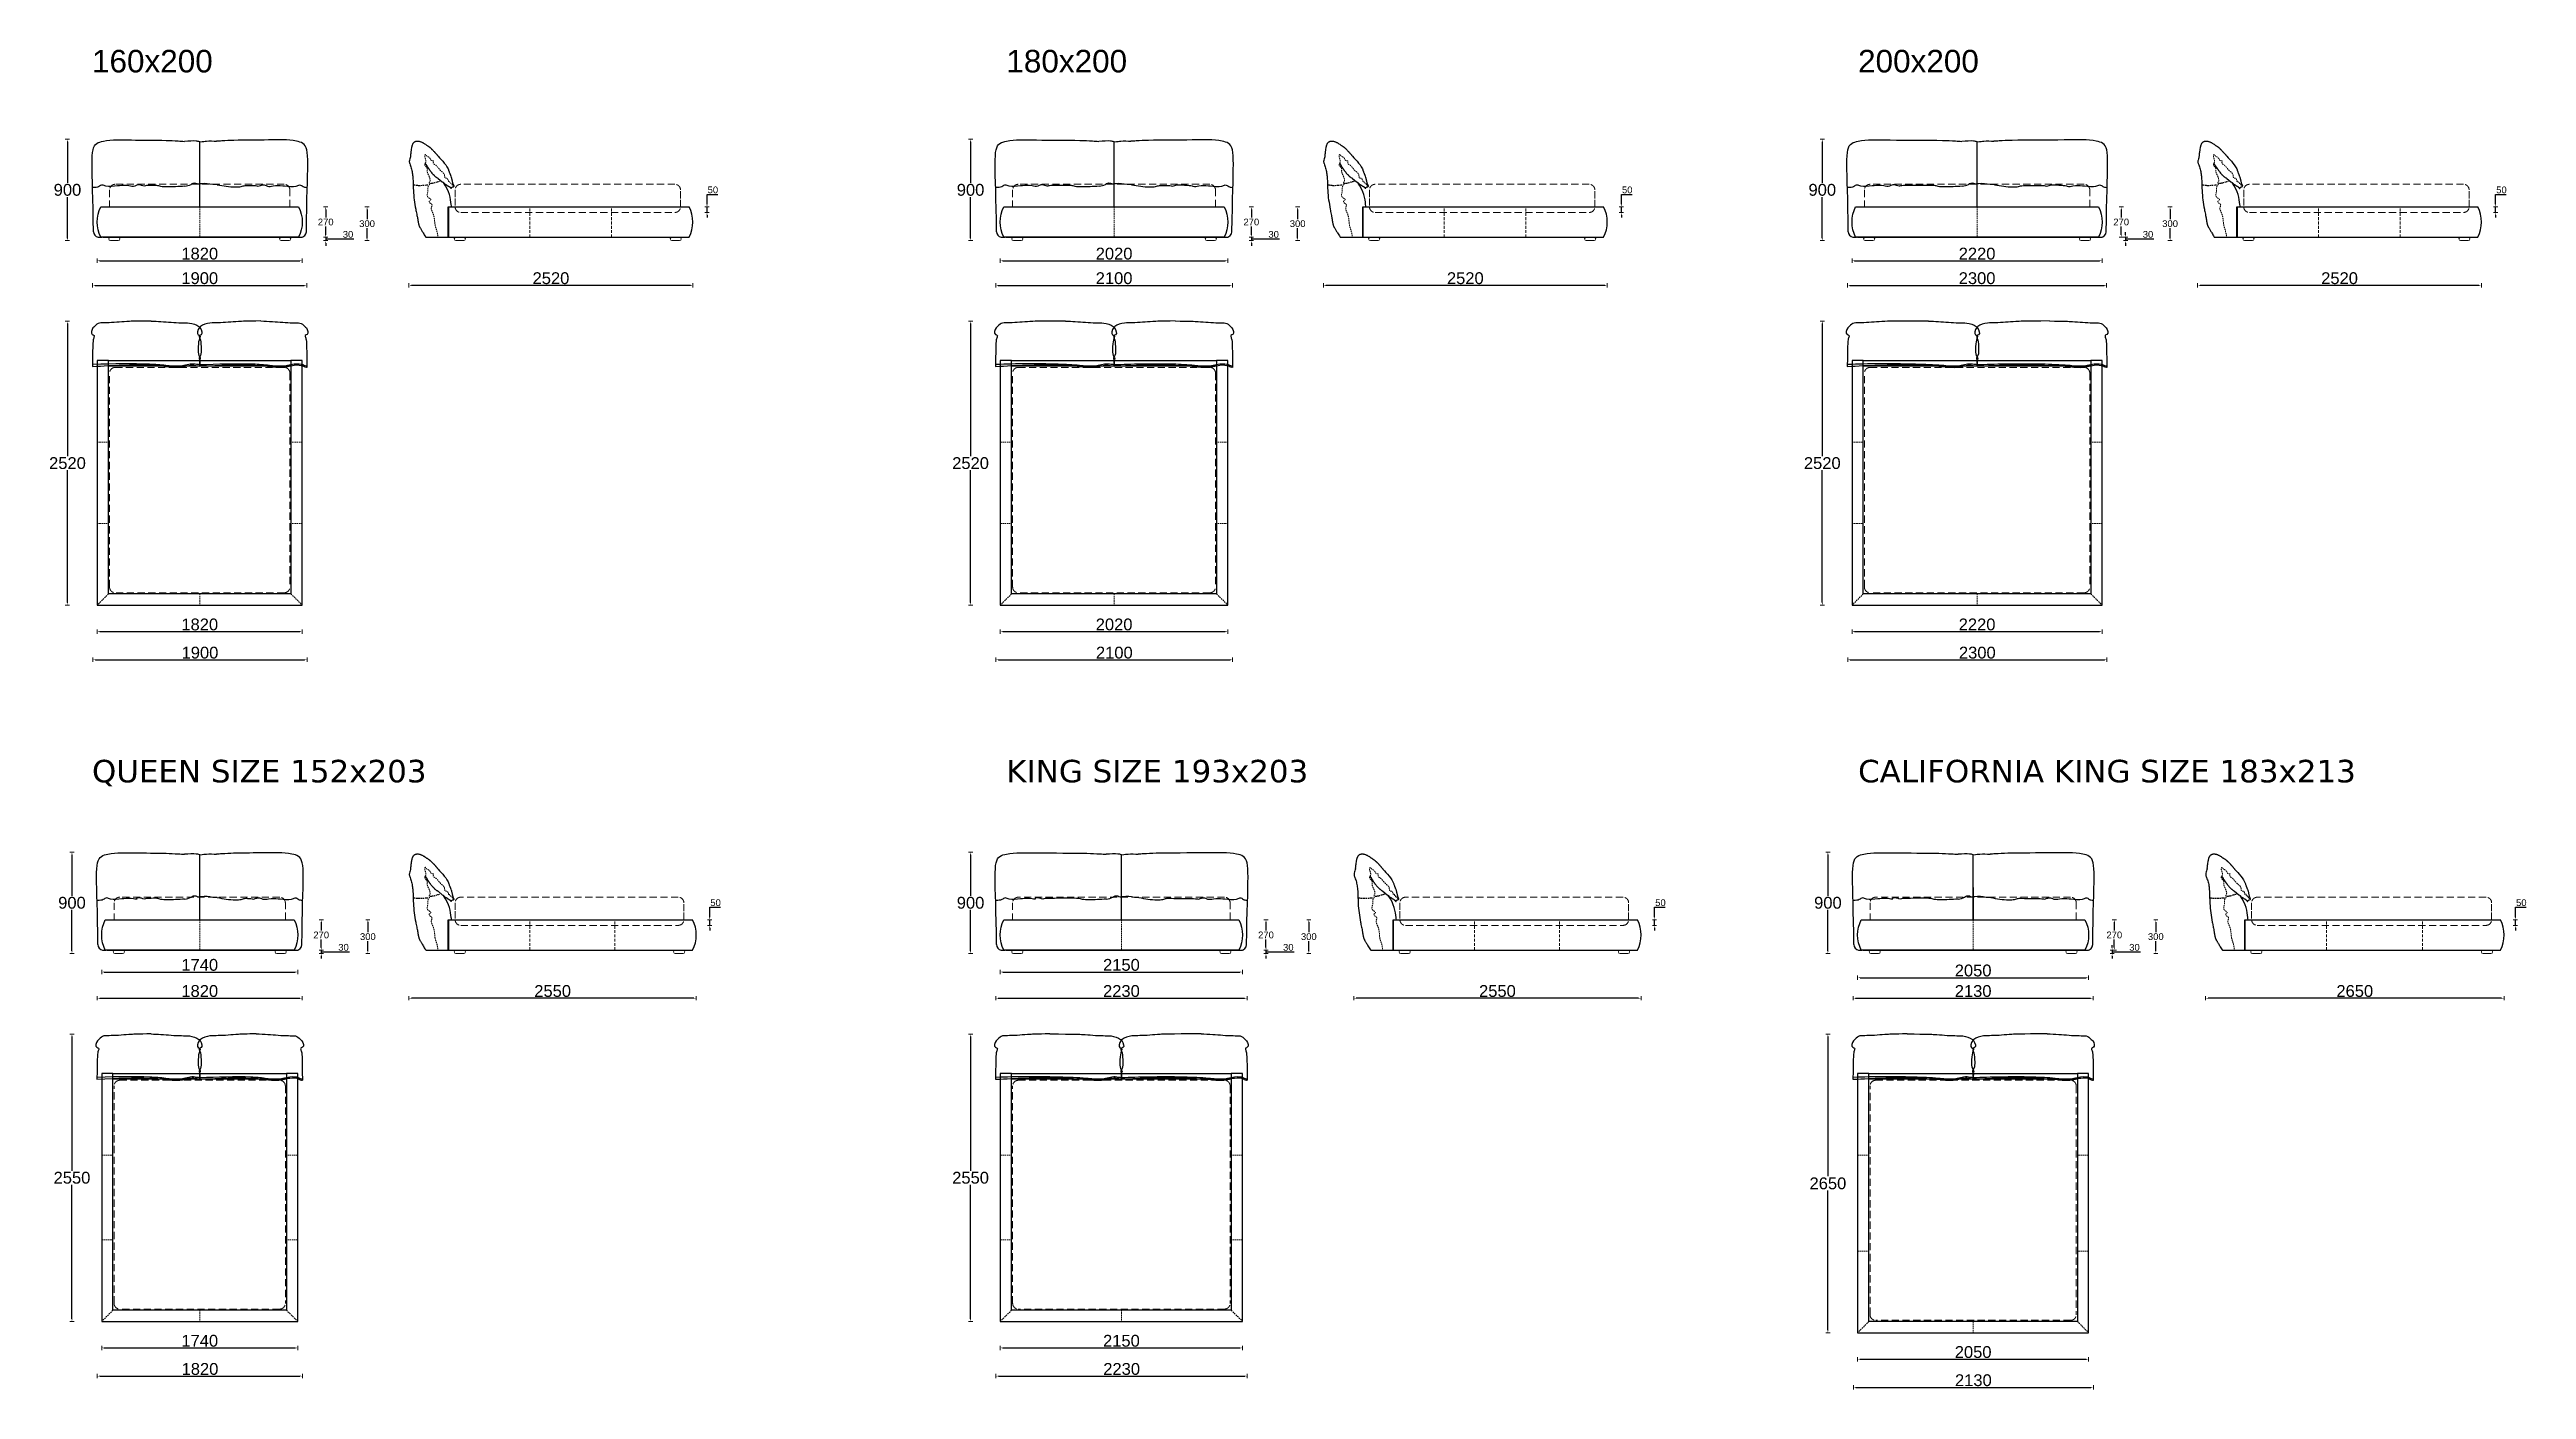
# Model space of a CAD drawing. Header units: millimetres. Extents: x -8642 to 13341, y -1807 to 10084.
import ezdxf

# ---------------------------------------------------------------- set-up
doc = ezdxf.new("R2010")
doc.units = ezdxf.units.MM
doc.header["$MEASUREMENT"] = 0
doc.linetypes.add('NASCOSTA', pattern=[9.525, 6.35, -3.175])
doc.linetypes.add('TRATTEGGIATA', pattern=[19.05, 12.7, -6.35])
doc.layers.add('_ARREDO', color=7, linetype='Continuous')
for name, color, linetype, lineweight in [('_CUCITURE', 8, 'TRATTEGGIATA', 9), ('_MATERASSO', 4, 'Continuous', 9), ('_PIEDINI', 3, 'Continuous', 9), ('_QUOTE', 1, 'Continuous', 9)]:
    doc.layers.add(name, color=color, linetype=linetype, lineweight=lineweight)
doc.styles.get("Standard").update_dxf_attribs({"font": 'arial.ttf'})
doc.dimstyles.new('1_1', dxfattribs={"dimscale": 15, "dimtxt": 4, "dimasz": 1.5, "dimexe": 1.25, "dimexo": 2, "dimtad": 1, "dimtih": 1, "dimtoh": 1, "dimdec": 0, "dimtxsty": 'Standard', "dimcen": 2.5, "dimclrd": 256, "dimclre": 256, "dimclrt": 256, "dimadec": 0, "dimazin": 0, "dimtfac": 1, "dimtdec": 0, "dimtmove": 0, "dimatfit": 3, "dimfxl": 1.25, "dimfxlon": 1, "dimlwe": 0, "dimarcsym": 0})

msp = doc.modelspace()

# ---------------------------------------------------------------- texts
at = {"char_height": 200, "attachment_point": 1}
for s, width, insert in [('160x200 ', 4200.153, (-8265.5, 10080.7)), ('180x200 ', 3279.307, (-150.4, 10080.7)), ('200x200 ', 4322.902, (7408.8, 10080.7)), ('{\\fVerdana|b0|i0|c0|p34;QUEEN SIZE 152x203}', 7029.796, (-8265.5, 3780.2)), ('{\\fVerdana|b0|i0|c0|p34;KING SIZE 193x203}', 6259.394, (-150.4, 3780.2)), ('{\\fVerdana|b0|i0|c0|p34;CALIFORNIA KING SIZE 183x213 }', 7216.11, (7408.8, 3780.2))]:
    msp.add_mtext_dynamic_manual_height_columns(s, width=width, gutter_width=1, heights=[0], dxfattribs=dict(at, insert=insert))

# ---------------------------------------------------------------- blocks, each defined once
blk = doc.blocks.new('*D0')
at = {"layer": '_QUOTE', "lineweight": 0, "transparency": 16777216}
for p, q in [((-8464, 7673), (-8502, 7673)), ((-8464, 5153), (-8502, 5153))]:
    blk.add_line(p, q, dxfattribs=at)
at = {"layer": '_QUOTE', "lineweight": -2, "transparency": 16777216}
for p, q in [((-8483, 7651), (-8483, 6476)), ((-8483, 5175), (-8483, 6350))]:
    blk.add_line(p, q, dxfattribs=at)
at = {"layer": '_QUOTE', "transparency": 16777216}
for points in [[(-8487, 7651), (-8479, 7651), (-8483, 7673)], [(-8487, 5175), (-8479, 5175), (-8483, 5153)]]:
    blk.add_solid(points, dxfattribs=at)
at = {"layer": 'Defpoints', "color": 0, "transparency": 16777216}
for p in [(-7740, 7673), (-8483, 5153), (-7740, 5153)]:
    blk.add_point(p, dxfattribs=at)
at = {"layer": '_QUOTE', "transparency": 16777216, "insert": (-8483, 6413), "char_height": 105, "attachment_point": 5}
blk.add_mtext('2520', dxfattribs=at)
blk = doc.blocks.new('*D1')
at = {"layer": '_QUOTE', "lineweight": 0, "transparency": 16777216}
for p, q in [((-8219, 8190), (-8219, 8228)), ((-6399, 8190), (-6399, 8228))]:
    blk.add_line(p, q, dxfattribs=at)
at = {"layer": '_QUOTE', "lineweight": -2, "transparency": 16777216}
blk.add_line((-8197, 8209), (-6422, 8209), dxfattribs=at)
at = {"layer": '_QUOTE', "transparency": 16777216}
for points in [[(-8197, 8213), (-8197, 8205), (-8219, 8209)], [(-6422, 8213), (-6422, 8205), (-6399, 8209)]]:
    blk.add_solid(points, dxfattribs=at)
at = {"layer": 'Defpoints', "color": 0, "transparency": 16777216}
for p in [(-6399, 8209), (-8219, 6238), (-6399, 6238)]:
    blk.add_point(p, dxfattribs=at)
at = {"layer": '_QUOTE', "transparency": 16777216, "insert": (-7309, 8272), "char_height": 105, "attachment_point": 5}
blk.add_mtext('1820', dxfattribs=at)
blk = doc.blocks.new('*D2')
at = {"layer": '_QUOTE', "lineweight": 0, "transparency": 16777216}
for p, q in [((-8258, 4687), (-8258, 4649)), ((-6357, 4687), (-6357, 4649))]:
    blk.add_line(p, q, dxfattribs=at)
at = {"layer": '_QUOTE', "lineweight": -2, "transparency": 16777216}
blk.add_line((-8235, 4668), (-6380, 4668), dxfattribs=at)
at = {"layer": '_QUOTE', "transparency": 16777216}
for points in [[(-8235, 4672), (-8235, 4664), (-8258, 4668)], [(-6380, 4672), (-6380, 4664), (-6357, 4668)]]:
    blk.add_solid(points, dxfattribs=at)
at = {"layer": 'Defpoints', "color": 0, "transparency": 16777216}
for p in [(-8258, 7405), (-6357, 7274), (-6357, 4668)]:
    blk.add_point(p, dxfattribs=at)
at = {"layer": '_QUOTE', "transparency": 16777216, "insert": (-7307, 4731), "char_height": 105, "attachment_point": 5}
blk.add_mtext('1900', dxfattribs=at)
blk = doc.blocks.new('*D3')
at = {"layer": '_QUOTE', "lineweight": 0, "transparency": 16777216}
for p, q in [((-8464, 9288), (-8502, 9288)), ((-8464, 8388), (-8502, 8388))]:
    blk.add_line(p, q, dxfattribs=at)
at = {"layer": '_QUOTE', "lineweight": -2, "transparency": 16777216}
for p, q in [((-8483, 9265), (-8483, 8901)), ((-8483, 8410), (-8483, 8775))]:
    blk.add_line(p, q, dxfattribs=at)
at = {"layer": '_QUOTE', "transparency": 16777216}
for points in [[(-8487, 9265), (-8479, 9265), (-8483, 9288)], [(-8487, 8410), (-8479, 8410), (-8483, 8388)]]:
    blk.add_solid(points, dxfattribs=at)
at = {"layer": 'Defpoints', "color": 0, "transparency": 16777216}
for p in [(-8483, 9288), (-7853, 9288), (-8067, 8388)]:
    blk.add_point(p, dxfattribs=at)
at = {"layer": '_QUOTE', "transparency": 16777216, "insert": (-8483, 8838), "char_height": 105, "attachment_point": 5}
blk.add_mtext('900', dxfattribs=at)
blk = doc.blocks.new('*D4')
at = {"layer": '_QUOTE', "lineweight": 0, "transparency": 16777216}
for p, q in [((-5843, 8688), (-5805, 8688)), ((-5843, 8388), (-5805, 8388))]:
    blk.add_line(p, q, dxfattribs=at)
at = {"layer": '_QUOTE', "lineweight": -2, "transparency": 16777216}
for p, q in [((-5824, 8665), (-5824, 8578)), ((-5824, 8410), (-5824, 8498))]:
    blk.add_line(p, q, dxfattribs=at)
at = {"layer": '_QUOTE', "transparency": 16777216}
for points in [[(-5828, 8665), (-5820, 8665), (-5824, 8688)], [(-5828, 8410), (-5820, 8410), (-5824, 8388)]]:
    blk.add_solid(points, dxfattribs=at)
at = {"layer": 'Defpoints', "color": 0, "transparency": 16777216}
for p in [(-6577, 8688), (-6577, 8388), (-5824, 8388)]:
    blk.add_point(p, dxfattribs=at)
at = {"layer": '_QUOTE', "transparency": 16777216, "insert": (-5824, 8538), "char_height": 60, "attachment_point": 5}
blk.add_mtext('300', dxfattribs=at)
blk = doc.blocks.new('*D5')
at = {"layer": '_QUOTE', "lineweight": 0, "transparency": 16777216}
for p, q in [((-6210, 8688), (-6172, 8688)), ((-6210, 8418), (-6172, 8418))]:
    blk.add_line(p, q, dxfattribs=at)
at = {"layer": '_QUOTE', "lineweight": -2, "transparency": 16777216}
for p, q in [((-6191, 8665), (-6191, 8593)), ((-6191, 8440), (-6191, 8513))]:
    blk.add_line(p, q, dxfattribs=at)
at = {"layer": '_QUOTE', "transparency": 16777216}
for points in [[(-6195, 8665), (-6187, 8665), (-6191, 8688)], [(-6195, 8440), (-6187, 8440), (-6191, 8418)]]:
    blk.add_solid(points, dxfattribs=at)
at = {"layer": 'Defpoints', "color": 0, "transparency": 16777216}
for p in [(-6774, 8688), (-6774, 8418), (-6191, 8418)]:
    blk.add_point(p, dxfattribs=at)
at = {"layer": '_QUOTE', "transparency": 16777216, "insert": (-6191, 8553), "char_height": 60, "attachment_point": 5}
blk.add_mtext('270', dxfattribs=at)
blk = doc.blocks.new('*D6')
at = {"layer": '_QUOTE', "lineweight": 0, "transparency": 16777216}
for p, q in [((-6210, 8418), (-6172, 8418)), ((-6210, 8388), (-6172, 8388))]:
    blk.add_line(p, q, dxfattribs=at)
at = {"layer": '_QUOTE', "lineweight": -2, "transparency": 16777216}
for p, q in [((-6191, 8440), (-6191, 8463)), ((-6191, 8418), (-6191, 8388)), ((-6191, 8418), (-6191, 8388)), ((-6191, 8403), (-6045, 8403)), ((-6191, 8365), (-6191, 8343)), ((-6045, 8403), (-5940, 8403))]:
    blk.add_line(p, q, dxfattribs=at)
at = {"layer": '_QUOTE', "transparency": 16777216}
for points in [[(-6195, 8440), (-6187, 8440), (-6191, 8418)], [(-6195, 8365), (-6187, 8365), (-6191, 8388)]]:
    blk.add_solid(points, dxfattribs=at)
at = {"layer": 'Defpoints', "color": 0, "transparency": 16777216}
for p in [(-6774, 8418), (-6551, 8388), (-6191, 8388)]:
    blk.add_point(p, dxfattribs=at)
at = {"layer": '_QUOTE', "transparency": 16777216, "insert": (-5993, 8443), "char_height": 60, "attachment_point": 5}
blk.add_mtext('30', dxfattribs=at)
blk = doc.blocks.new('*D7')
at = {"layer": '_QUOTE', "lineweight": -2, "transparency": 16777216}
for p, q in [((-2807, 8710), (-2807, 8798)), ((-2807, 8798), (-2712, 8798)), ((-2807, 8638), (-2807, 8688)), ((-2807, 8615), (-2807, 8593))]:
    blk.add_line(p, q, dxfattribs=at)
at = {"layer": '_QUOTE', "lineweight": 0, "transparency": 16777216}
for p, q in [((-2826, 8688), (-2788, 8688)), ((-2826, 8638), (-2788, 8638))]:
    blk.add_line(p, q, dxfattribs=at)
at = {"layer": '_QUOTE', "transparency": 16777216}
for points in [[(-2811, 8710), (-2803, 8710), (-2807, 8688)], [(-2811, 8615), (-2803, 8615), (-2807, 8638)]]:
    blk.add_solid(points, dxfattribs=at)
at = {"layer": 'Defpoints', "color": 0, "transparency": 16777216}
for p in [(-3359, 8688), (-3359, 8638), (-2807, 8638)]:
    blk.add_point(p, dxfattribs=at)
at = {"layer": '_QUOTE', "transparency": 16777216, "insert": (-2755, 8838), "char_height": 60, "attachment_point": 5}
blk.add_mtext('50', dxfattribs=at)
blk = doc.blocks.new('*D8')
at = {"layer": '_QUOTE', "lineweight": 0, "transparency": 16777216}
for p, q in [((-8219, 4936), (-8219, 4899)), ((-6399, 4936), (-6399, 4899))]:
    blk.add_line(p, q, dxfattribs=at)
at = {"layer": '_QUOTE', "lineweight": -2, "transparency": 16777216}
blk.add_line((-8197, 4918), (-6422, 4918), dxfattribs=at)
at = {"layer": '_QUOTE', "transparency": 16777216}
for points in [[(-8197, 4921), (-8197, 4914), (-8219, 4918)], [(-6422, 4921), (-6422, 4914), (-6399, 4918)]]:
    blk.add_solid(points, dxfattribs=at)
at = {"layer": 'Defpoints', "color": 0, "transparency": 16777216}
for p in [(-8219, 6119), (-6399, 6077), (-6399, 4918)]:
    blk.add_point(p, dxfattribs=at)
at = {"layer": '_QUOTE', "transparency": 16777216, "insert": (-7309, 4981), "char_height": 105, "attachment_point": 5}
blk.add_mtext('1820', dxfattribs=at)
blk = doc.blocks.new('*D9')
at = {"layer": '_QUOTE', "lineweight": 0, "transparency": 16777216}
for p, q in [((-5452, 8010), (-5452, 7973)), ((-2932, 8010), (-2932, 7973))]:
    blk.add_line(p, q, dxfattribs=at)
at = {"layer": '_QUOTE', "lineweight": -2, "transparency": 16777216}
blk.add_line((-2955, 7991), (-5430, 7991), dxfattribs=at)
at = {"layer": '_QUOTE', "transparency": 16777216}
for points in [[(-5430, 7995), (-5430, 7988), (-5452, 7991)], [(-2955, 7995), (-2955, 7988), (-2932, 7991)]]:
    blk.add_solid(points, dxfattribs=at)
at = {"layer": 'Defpoints', "color": 0, "transparency": 16777216}
for p in [(-5452, 8809), (-2932, 8553), (-5452, 7991)]:
    blk.add_point(p, dxfattribs=at)
at = {"layer": '_QUOTE', "transparency": 16777216, "insert": (-4192, 8054), "char_height": 105, "attachment_point": 5}
blk.add_mtext('2520', dxfattribs=at)
blk = doc.blocks.new('Sezione testata')
at = {"layer": '_ARREDO', "lineweight": 25}
for points in [[(-13185, -19537), (-13187, -19540), (-13187, -19543), (-13189, -19548), (-13191, -19558), (-13194, -19568), (-13197, -19579), (-13198, -19584), (-13199, -19589), (-13199, -19595), (-13198, -19600), (-13197, -19605), (-13195, -19610), (-13191, -19619), (-13188, -19629), (-13184, -19639), (-13181, -19649), (-13178, -19659), (-13176, -19670), (-13173, -19680), (-13172, -19691), (-13170, -19701), (-13169, -19712), (-13168, -19722), (-13166, -19743), (-13165, -19764), (-13165, -19785), (-13163, -19827), (-13162, -19848), (-13161, -19870), (-13159, -19891), (-13157, -19912), (-13154, -19932), (-13151, -19953), (-13148, -19973), (-13145, -19994), (-13141, -20014), (-13139, -20025), (-13137, -20036), (-13132, -20058), (-13130, -20069), (-13128, -20079), (-13127, -20084), (-13126, -20089), (-13126, -20093), (-13125, -20097), (-13124, -20101), (-13124, -20104), (-13123, -20107), (-13123, -20109), (-13123, -20111), (-13123, -20113), (-13122, -20115), (-13122, -20116), (-13122, -20118), (-13121, -20121), (-13121, -20124), (-13120, -20127), (-13119, -20132), (-13118, -20137), (-13117, -20142), (-13116, -20146), (-13115, -20149), (-13114, -20152), (-13114, -20155), (-13113, -20157), (-13112, -20161), (-13111, -20163), (-13110, -20165), (-13109, -20167), (-13107, -20170), (-13106, -20173), (-13104, -20176), (-13102, -20180), (-13099, -20184), (-13097, -20188), (-13094, -20193), (-13091, -20199), (-13087, -20205), (-13083, -20211), (-13079, -20218), (-13075, -20225), (-13070, -20233), (-13065, -20242), (-13059, -20251), (-13053, -20261), (-13051, -20263), (-12852, -20263)], [(-13185, -19537), (-13184, -19525), (-13184, -19523), (-13183, -19520), (-13183, -19517), (-13183, -19514), (-13182, -19510), (-13182, -19507), (-13181, -19503), (-13181, -19498), (-13180, -19494), (-13180, -19490), (-13178, -19480), (-13177, -19471), (-13176, -19467), (-13175, -19462), (-13174, -19458), (-13173, -19453), (-13172, -19449), (-13171, -19445), (-13169, -19442), (-13168, -19438), (-13166, -19435), (-13165, -19432), (-13163, -19429), (-13161, -19427), (-13160, -19424), (-13158, -19422), (-13156, -19420), (-13154, -19418), (-13152, -19417), (-13150, -19415), (-13148, -19414), (-13146, -19413), (-13144, -19412), (-13141, -19411), (-13139, -19411), (-13137, -19410), (-13135, -19410), (-13133, -19409), (-13130, -19409), (-13128, -19409), (-13126, -19409), (-13123, -19409), (-13119, -19409), (-13114, -19410), (-13110, -19411), (-13105, -19412), (-13101, -19413), (-13096, -19415), (-13092, -19417), (-13088, -19419), (-13083, -19421), (-13079, -19423), (-13075, -19425), (-13071, -19428), (-13067, -19430), (-13063, -19433), (-13055, -19438), (-13048, -19443), (-13045, -19446), (-13041, -19448), (-13038, -19451), (-13034, -19453), (-13031, -19455), (-13028, -19457), (-13025, -19459), (-13023, -19460), (-13022, -19461), (-13020, -19462), (-13019, -19463), (-13018, -19464), (-13016, -19465), (-13015, -19466), (-13014, -19467), (-13012, -19468), (-13011, -19469), (-13010, -19471), (-13008, -19472), (-13006, -19474), (-13004, -19476), (-13002, -19478), (-13000, -19480), (-12997, -19483), (-12995, -19485), (-12992, -19488), (-12989, -19491), (-12986, -19494), (-12983, -19498), (-12979, -19501), (-12978, -19503), (-12976, -19505), (-12974, -19507), (-12972, -19510), (-12970, -19512), (-12968, -19514), (-12966, -19516), (-12964, -19519), (-12962, -19521), (-12959, -19524), (-12957, -19527), (-12955, -19529), (-12952, -19532), (-12950, -19535), (-12947, -19538), (-12944, -19541), (-12943, -19543)], [(-13059, -19606), (-13044, -19628), (-13043, -19630), (-13042, -19632), (-13041, -19634), (-13040, -19635), (-13039, -19637), (-13037, -19638), (-13036, -19640), (-13035, -19642), (-13035, -19643), (-13033, -19645), (-13033, -19646), (-13032, -19648), (-13031, -19649), (-13029, -19651), (-13028, -19654), (-13026, -19656), (-13025, -19658), (-13023, -19660), (-13022, -19662), (-13021, -19663), (-13020, -19665), (-13019, -19666), (-13018, -19668), (-13017, -19669), (-13016, -19670), (-13015, -19671), (-13015, -19672), (-13014, -19673), (-13013, -19674), (-13013, -19675), (-13011, -19677), (-13010, -19678), (-13008, -19681), (-13003, -19687), (-12998, -19693), (-12993, -19699), (-12990, -19702), (-12988, -19705), (-12985, -19707), (-12982, -19710), (-12979, -19713), (-12977, -19716), (-12974, -19718), (-12971, -19721), (-12968, -19723), (-12965, -19726), (-12962, -19728), (-12959, -19730), (-12956, -19733), (-12952, -19735), (-12949, -19737), (-12946, -19739), (-12943, -19741), (-12906, -19772), (-12899, -19775), (-12897, -19776), (-12896, -19777), (-12894, -19779), (-12893, -19780), (-12891, -19781), (-12890, -19783), (-12888, -19786), (-12887, -19787), (-12885, -19789), (-12884, -19790), (-12883, -19791), (-12882, -19791), (-12882, -19792), (-12881, -19792), (-12880, -19793), (-12879, -19793), (-12877, -19794), (-12876, -19795), (-12874, -19795), (-12872, -19796), (-12870, -19797), (-12869, -19797), (-12869, -19798), (-12867, -19799), (-12866, -19800), (-12863, -19803), (-12861, -19804), (-12860, -19805), (-12858, -19806), (-12857, -19807), (-12855, -19808), (-12853, -19809), (-12850, -19811), (-12848, -19812), (-12846, -19813), (-12845, -19814), (-12843, -19814), (-12842, -19816), (-12840, -19817), (-12840, -19818), (-12839, -19818), (-12838, -19819), (-12837, -19820), (-12836, -19822), (-12834, -19824), (-12832, -19826), (-12831, -19827), (-12831, -19828), (-12830, -19828), (-12829, -19829), (-12828, -19830), (-12828, -19830), (-12828, -19830), (-12827, -19830), (-12827, -19830), (-12827, -19830), (-12826, -19830), (-12826, -19830), (-12826, -19829), (-12826, -19829), (-12825, -19828), (-12825, -19827), (-12825, -19826), (-12825, -19825), (-12824, -19824), (-12824, -19823), (-12823, -19822), (-12823, -19821), (-12822, -19821), (-12821, -19820), (-12820, -19819), (-12820, -19819), (-12819, -19818), (-12818, -19818), (-12816, -19817), (-12815, -19817), (-12814, -19817), (-12813, -19817), (-12812, -19817), (-12811, -19817), (-12810, -19817), (-12808, -19818)], [(-12847, -19676), (-12845, -19681), (-12844, -19685), (-12841, -19692), (-12840, -19695), (-12839, -19698), (-12838, -19701), (-12836, -19704), (-12835, -19707), (-12834, -19710), (-12833, -19713), (-12832, -19716), (-12831, -19719), (-12829, -19721), (-12826, -19733), (-12825, -19735), (-12824, -19738), (-12823, -19744), (-12821, -19749), (-12821, -19752), (-12820, -19755), (-12819, -19761), (-12817, -19767), (-12816, -19773), (-12814, -19779), (-12813, -19785), (-12811, -19791), (-12804, -19808)]]:
    blk.add_lwpolyline(points, dxfattribs=at)
at = {"layer": '_ARREDO'}
blk.add_lwpolyline([(-12852, -20263), (-12852, -19993), (-12823, -19993)], dxfattribs=at)
for points in [[(-12943, -19543), (-12907, -19584), (-12864, -19624), (-12847, -19676)], [(-12804, -19808), (-12803, -19811), (-12805, -19818), (-12808, -19818)]]:
    blk.add_open_spline(points, degree=3, dxfattribs=at)
at = {"layer": '_ARREDO', "lineweight": 25}
blk.add_open_spline([(-12823, -19993), (-12824, -19986), (-12825, -19980), (-12826, -19973), (-12826, -19973), (-12826, -19973), (-12826, -19973), (-12832, -19921), (-12839, -19855), (-12895, -19778)], degree=3, knots=[-19.746579, -19.746579, -19.746579, -19.746579, -0.0005, -0.0005, -0.0005, 0, 0, 0, 200.280771, 200.280771, 200.280771, 200.280771], dxfattribs=at)
at = {"layer": '_CUCITURE', "lineweight": 25}
for points in [[(-13012, -19785), (-13007, -19784)], [(-13004, -19784), (-12997, -19783)], [(-12994, -19782), (-12992, -19782), (-12988, -19781)], [(-12985, -19781), (-12982, -19780), (-12978, -19780)], [(-12975, -19779), (-12972, -19778), (-12969, -19778)], [(-12961, -19774), (-12955, -19772)], [(-12952, -19771), (-12947, -19770)], [(-12944, -19769), (-12940, -19768), (-12938, -19767)], [(-12934, -19767), (-12930, -19765), (-12929, -19765)], [(-13151, -19802), (-13156, -19801)], [(-13142, -19804), (-13148, -19802)], [(-13132, -19805), (-13136, -19804), (-13138, -19804)], [(-13123, -19805), (-13126, -19805), (-13129, -19805)], [(-13113, -19806), (-13116, -19806), (-13119, -19806)], [(-13103, -19806), (-13106, -19806), (-13110, -19806)], [(-13044, -19802), (-13046, -19802), (-13100, -19806)], [(-13034, -19801), (-13041, -19802)]]:
    blk.add_lwpolyline(points, dxfattribs=at)
at = {"layer": '_CUCITURE'}
blk.add_spline([(-12945, -20254), (-12953, -20211), (-12968, -20162), (-12974, -20113), (-12990, -20046), (-13002, -19999), (-12997, -19975), (-13002, -19968), (-13019, -19955), (-13021, -19943), (-13008, -19930), (-13033, -19907), (-13034, -19858), (-13033, -19828), (-13027, -19806), (-13019, -19794), (-13021, -19780), (-13015, -19767), (-13014, -19750), (-13029, -19709), (-13039, -19679), (-13039, -19653), (-13058, -19627), (-13061, -19613), (-13053, -19600), (-13051, -19587), (-13056, -19564), (-13061, -19543), (-13056, -19528), (-13049, -19536), (-13031, -19549), (-13014, -19564), (-12996, -19586), (-12985, -19586), (-12985, -19607), (-12971, -19619), (-12948, -19640), (-12910, -19681), (-12887, -19709), (-12876, -19740), (-12862, -19739), (-12856, -19751), (-12851, -19757), (-12851, -19768), (-12842, -19767), (-12839, -19777), (-12829, -19781), (-12830, -19789), (-12820, -19790), (-12818, -19800), (-12808, -19805), (-12805, -19814)], degree=3, dxfattribs=at)
blk = doc.blocks.new('*D11')
at = {"layer": '_QUOTE', "lineweight": 0, "transparency": 16777216}
for p, q in [((-8260, 8010), (-8260, 7973)), ((-6359, 8010), (-6359, 7973))]:
    blk.add_line(p, q, dxfattribs=at)
at = {"layer": '_QUOTE', "lineweight": -2, "transparency": 16777216}
blk.add_line((-8237, 7991), (-6382, 7991), dxfattribs=at)
at = {"layer": '_QUOTE', "transparency": 16777216}
for points in [[(-8237, 7995), (-8237, 7988), (-8260, 7991)], [(-6382, 7995), (-6382, 7988), (-6359, 7991)]]:
    blk.add_solid(points, dxfattribs=at)
at = {"layer": 'Defpoints', "color": 0, "transparency": 16777216}
for p in [(-8260, 9183), (-6359, 9052), (-6359, 7991)]:
    blk.add_point(p, dxfattribs=at)
at = {"layer": '_QUOTE', "transparency": 16777216, "insert": (-7309, 8054), "char_height": 105, "attachment_point": 5}
blk.add_mtext('1900', dxfattribs=at)
blk = doc.blocks.new('*D14')
at = {"layer": '_QUOTE', "lineweight": 0, "transparency": 16777216}
for p, q in [((-449, 7673), (-487, 7673)), ((-449, 5153), (-487, 5153))]:
    blk.add_line(p, q, dxfattribs=at)
at = {"layer": '_QUOTE', "lineweight": -2, "transparency": 16777216}
for p, q in [((-468, 7651), (-468, 6476)), ((-468, 5175), (-468, 6350))]:
    blk.add_line(p, q, dxfattribs=at)
at = {"layer": '_QUOTE', "transparency": 16777216}
for points in [[(-472, 7651), (-464, 7651), (-468, 7673)], [(-472, 5175), (-464, 5175), (-468, 5153)]]:
    blk.add_solid(points, dxfattribs=at)
at = {"layer": 'Defpoints', "color": 0, "transparency": 16777216}
for p in [(375, 7673), (-468, 5153), (375, 5153)]:
    blk.add_point(p, dxfattribs=at)
at = {"layer": '_QUOTE', "transparency": 16777216, "insert": (-468, 6413), "char_height": 105, "attachment_point": 5}
blk.add_mtext('2520', dxfattribs=at)
blk = doc.blocks.new('*D15')
at = {"layer": '_QUOTE', "lineweight": 0, "transparency": 16777216}
for p, q in [((-204, 8190), (-204, 8228)), ((1816, 8190), (1816, 8228))]:
    blk.add_line(p, q, dxfattribs=at)
at = {"layer": '_QUOTE', "lineweight": -2, "transparency": 16777216}
blk.add_line((-182, 8209), (1793, 8209), dxfattribs=at)
at = {"layer": '_QUOTE', "transparency": 16777216}
for points in [[(-182, 8213), (-182, 8205), (-204, 8209)], [(1793, 8213), (1793, 8205), (1816, 8209)]]:
    blk.add_solid(points, dxfattribs=at)
at = {"layer": 'Defpoints', "color": 0, "transparency": 16777216}
for p in [(1816, 8209), (-204, 6238), (1816, 6238)]:
    blk.add_point(p, dxfattribs=at)
at = {"layer": '_QUOTE', "transparency": 16777216, "insert": (806, 8272), "char_height": 105, "attachment_point": 5}
blk.add_mtext('2020', dxfattribs=at)
blk = doc.blocks.new('*D16')
at = {"layer": '_QUOTE', "lineweight": 0, "transparency": 16777216}
for p, q in [((-243, 4687), (-243, 4649)), ((1858, 4687), (1858, 4649))]:
    blk.add_line(p, q, dxfattribs=at)
at = {"layer": '_QUOTE', "lineweight": -2, "transparency": 16777216}
blk.add_line((-220, 4668), (1835, 4668), dxfattribs=at)
at = {"layer": '_QUOTE', "transparency": 16777216}
for points in [[(-220, 4672), (-220, 4664), (-243, 4668)], [(1835, 4672), (1835, 4664), (1858, 4668)]]:
    blk.add_solid(points, dxfattribs=at)
at = {"layer": 'Defpoints', "color": 0, "transparency": 16777216}
for p in [(-243, 7405), (1858, 7274), (1858, 4668)]:
    blk.add_point(p, dxfattribs=at)
at = {"layer": '_QUOTE', "transparency": 16777216, "insert": (808, 4731), "char_height": 105, "attachment_point": 5}
blk.add_mtext('2100', dxfattribs=at)
blk = doc.blocks.new('*D17')
at = {"layer": '_QUOTE', "lineweight": 0, "transparency": 16777216}
for p, q in [((-449, 9288), (-487, 9288)), ((-449, 8388), (-487, 8388))]:
    blk.add_line(p, q, dxfattribs=at)
at = {"layer": '_QUOTE', "lineweight": -2, "transparency": 16777216}
for p, q in [((-468, 9265), (-468, 8901)), ((-468, 8410), (-468, 8775))]:
    blk.add_line(p, q, dxfattribs=at)
at = {"layer": '_QUOTE', "transparency": 16777216}
for points in [[(-472, 9265), (-464, 9265), (-468, 9288)], [(-472, 8410), (-464, 8410), (-468, 8388)]]:
    blk.add_solid(points, dxfattribs=at)
at = {"layer": 'Defpoints', "color": 0, "transparency": 16777216}
for p in [(-468, 9288), (162, 9288), (-52, 8388)]:
    blk.add_point(p, dxfattribs=at)
at = {"layer": '_QUOTE', "transparency": 16777216, "insert": (-468, 8838), "char_height": 105, "attachment_point": 5}
blk.add_mtext('900', dxfattribs=at)
blk = doc.blocks.new('*D18')
at = {"layer": '_QUOTE', "lineweight": 0, "transparency": 16777216}
for p, q in [((2417, 8688), (2454, 8688)), ((2417, 8388), (2454, 8388))]:
    blk.add_line(p, q, dxfattribs=at)
at = {"layer": '_QUOTE', "lineweight": -2, "transparency": 16777216}
for p, q in [((2435, 8665), (2435, 8578)), ((2435, 8410), (2435, 8498))]:
    blk.add_line(p, q, dxfattribs=at)
at = {"layer": '_QUOTE', "transparency": 16777216}
for points in [[(2432, 8665), (2439, 8665), (2435, 8688)], [(2432, 8410), (2439, 8410), (2435, 8388)]]:
    blk.add_solid(points, dxfattribs=at)
at = {"layer": 'Defpoints', "color": 0, "transparency": 16777216}
for p in [(1622, 8688), (1622, 8388), (2435, 8388)]:
    blk.add_point(p, dxfattribs=at)
at = {"layer": '_QUOTE', "transparency": 16777216, "insert": (2435, 8538), "char_height": 60, "attachment_point": 5}
blk.add_mtext('300', dxfattribs=at)
blk = doc.blocks.new('*D19')
at = {"layer": '_QUOTE', "lineweight": 0, "transparency": 16777216}
for p, q in [((2005, 8688), (2043, 8688)), ((2005, 8418), (2043, 8418))]:
    blk.add_line(p, q, dxfattribs=at)
at = {"layer": '_QUOTE', "lineweight": -2, "transparency": 16777216}
for p, q in [((2024, 8665), (2024, 8593)), ((2024, 8440), (2024, 8513))]:
    blk.add_line(p, q, dxfattribs=at)
at = {"layer": '_QUOTE', "transparency": 16777216}
for points in [[(2020, 8665), (2028, 8665), (2024, 8688)], [(2020, 8440), (2028, 8440), (2024, 8418)]]:
    blk.add_solid(points, dxfattribs=at)
at = {"layer": 'Defpoints', "color": 0, "transparency": 16777216}
for p in [(1402, 8688), (1402, 8418), (2024, 8418)]:
    blk.add_point(p, dxfattribs=at)
at = {"layer": '_QUOTE', "transparency": 16777216, "insert": (2024, 8553), "char_height": 60, "attachment_point": 5}
blk.add_mtext('270', dxfattribs=at)
blk = doc.blocks.new('*D20')
at = {"layer": '_QUOTE', "lineweight": 0, "transparency": 16777216}
for p, q in [((2005, 8418), (2043, 8418)), ((2005, 8388), (2043, 8388))]:
    blk.add_line(p, q, dxfattribs=at)
at = {"layer": '_QUOTE', "lineweight": -2, "transparency": 16777216}
for p, q in [((2024, 8440), (2024, 8463)), ((2024, 8418), (2024, 8388)), ((2024, 8418), (2024, 8388)), ((2024, 8403), (2170, 8403)), ((2024, 8365), (2024, 8343)), ((2170, 8403), (2275, 8403))]:
    blk.add_line(p, q, dxfattribs=at)
at = {"layer": '_QUOTE', "transparency": 16777216}
for points in [[(2020, 8440), (2028, 8440), (2024, 8418)], [(2020, 8365), (2028, 8365), (2024, 8388)]]:
    blk.add_solid(points, dxfattribs=at)
at = {"layer": 'Defpoints', "color": 0, "transparency": 16777216}
for p in [(1398, 8418), (1664, 8388), (2024, 8388)]:
    blk.add_point(p, dxfattribs=at)
at = {"layer": '_QUOTE', "transparency": 16777216, "insert": (2222, 8443), "char_height": 60, "attachment_point": 5}
blk.add_mtext('30', dxfattribs=at)
blk = doc.blocks.new('*D21')
at = {"layer": '_QUOTE', "lineweight": -2, "transparency": 16777216}
for p, q in [((5308, 8710), (5308, 8798)), ((5308, 8798), (5403, 8798)), ((5308, 8638), (5308, 8688)), ((5308, 8615), (5308, 8593))]:
    blk.add_line(p, q, dxfattribs=at)
at = {"layer": '_QUOTE', "lineweight": 0, "transparency": 16777216}
for p, q in [((5289, 8688), (5327, 8688)), ((5289, 8638), (5327, 8638))]:
    blk.add_line(p, q, dxfattribs=at)
at = {"layer": '_QUOTE', "transparency": 16777216}
for points in [[(5304, 8710), (5312, 8710), (5308, 8688)], [(5304, 8615), (5312, 8615), (5308, 8638)]]:
    blk.add_solid(points, dxfattribs=at)
at = {"layer": 'Defpoints', "color": 0, "transparency": 16777216}
for p in [(4756, 8688), (4756, 8638), (5308, 8638)]:
    blk.add_point(p, dxfattribs=at)
at = {"layer": '_QUOTE', "transparency": 16777216, "insert": (5360, 8838), "char_height": 60, "attachment_point": 5}
blk.add_mtext('50', dxfattribs=at)
blk = doc.blocks.new('*D13')
at = {"layer": '_QUOTE', "lineweight": 0, "transparency": 16777216}
for p, q in [((-204, 4936), (-204, 4899)), ((1816, 4936), (1816, 4899))]:
    blk.add_line(p, q, dxfattribs=at)
at = {"layer": '_QUOTE', "lineweight": -2, "transparency": 16777216}
blk.add_line((-182, 4918), (1793, 4918), dxfattribs=at)
at = {"layer": '_QUOTE', "transparency": 16777216}
for points in [[(-182, 4921), (-182, 4914), (-204, 4918)], [(1793, 4921), (1793, 4914), (1816, 4918)]]:
    blk.add_solid(points, dxfattribs=at)
at = {"layer": 'Defpoints', "color": 0, "transparency": 16777216}
for p in [(-204, 6119), (1816, 6077), (1816, 4918)]:
    blk.add_point(p, dxfattribs=at)
at = {"layer": '_QUOTE', "transparency": 16777216, "insert": (806, 4981), "char_height": 105, "attachment_point": 5}
blk.add_mtext('2020', dxfattribs=at)
blk = doc.blocks.new('*D22')
at = {"layer": '_QUOTE', "lineweight": 0, "transparency": 16777216}
for p, q in [((2663, 8010), (2663, 7973)), ((5183, 8010), (5183, 7973))]:
    blk.add_line(p, q, dxfattribs=at)
at = {"layer": '_QUOTE', "lineweight": -2, "transparency": 16777216}
blk.add_line((5160, 7991), (2685, 7991), dxfattribs=at)
at = {"layer": '_QUOTE', "transparency": 16777216}
for points in [[(2685, 7995), (2685, 7988), (2663, 7991)], [(5160, 7995), (5160, 7988), (5183, 7991)]]:
    blk.add_solid(points, dxfattribs=at)
at = {"layer": 'Defpoints', "color": 0, "transparency": 16777216}
for p in [(2663, 8809), (5183, 8553), (2663, 7991)]:
    blk.add_point(p, dxfattribs=at)
at = {"layer": '_QUOTE', "transparency": 16777216, "insert": (3923, 8054), "char_height": 105, "attachment_point": 5}
blk.add_mtext('2520', dxfattribs=at)
blk = doc.blocks.new('*D12')
at = {"layer": '_QUOTE', "lineweight": 0, "transparency": 16777216}
for p, q in [((-244, 8010), (-244, 7973)), ((1856, 8010), (1856, 7973))]:
    blk.add_line(p, q, dxfattribs=at)
at = {"layer": '_QUOTE', "lineweight": -2, "transparency": 16777216}
blk.add_line((-222, 7991), (1833, 7991), dxfattribs=at)
at = {"layer": '_QUOTE', "transparency": 16777216}
for points in [[(-222, 7995), (-222, 7988), (-244, 7991)], [(1833, 7995), (1833, 7988), (1856, 7991)]]:
    blk.add_solid(points, dxfattribs=at)
at = {"layer": 'Defpoints', "color": 0, "transparency": 16777216}
for p in [(-244, 9183), (1856, 9052), (1856, 7991)]:
    blk.add_point(p, dxfattribs=at)
at = {"layer": '_QUOTE', "transparency": 16777216, "insert": (806, 8054), "char_height": 105, "attachment_point": 5}
blk.add_mtext('2100', dxfattribs=at)
blk = doc.blocks.new('*D25')
at = {"layer": '_QUOTE', "lineweight": 0, "transparency": 16777216}
for p, q in [((7110, 7673), (7072, 7673)), ((7110, 5153), (7072, 5153))]:
    blk.add_line(p, q, dxfattribs=at)
at = {"layer": '_QUOTE', "lineweight": -2, "transparency": 16777216}
for p, q in [((7091, 7651), (7091, 6476)), ((7091, 5175), (7091, 6350))]:
    blk.add_line(p, q, dxfattribs=at)
at = {"layer": '_QUOTE', "transparency": 16777216}
for points in [[(7087, 7651), (7095, 7651), (7091, 7673)], [(7087, 5175), (7095, 5175), (7091, 5153)]]:
    blk.add_solid(points, dxfattribs=at)
at = {"layer": 'Defpoints', "color": 0, "transparency": 16777216}
for p in [(8035, 7673), (7091, 5153), (8035, 5153)]:
    blk.add_point(p, dxfattribs=at)
at = {"layer": '_QUOTE', "transparency": 16777216, "insert": (7091, 6413), "char_height": 105, "attachment_point": 5}
blk.add_mtext('2520', dxfattribs=at)
blk = doc.blocks.new('*D26')
at = {"layer": '_QUOTE', "lineweight": 0, "transparency": 16777216}
for p, q in [((7355, 8190), (7355, 8228)), ((9575, 8190), (9575, 8228))]:
    blk.add_line(p, q, dxfattribs=at)
at = {"layer": '_QUOTE', "lineweight": -2, "transparency": 16777216}
blk.add_line((7377, 8209), (9552, 8209), dxfattribs=at)
at = {"layer": '_QUOTE', "transparency": 16777216}
for points in [[(7377, 8213), (7377, 8205), (7355, 8209)], [(9552, 8213), (9552, 8205), (9575, 8209)]]:
    blk.add_solid(points, dxfattribs=at)
at = {"layer": 'Defpoints', "color": 0, "transparency": 16777216}
for p in [(9575, 8209), (7355, 6238), (9575, 6238)]:
    blk.add_point(p, dxfattribs=at)
at = {"layer": '_QUOTE', "transparency": 16777216, "insert": (8465, 8272), "char_height": 105, "attachment_point": 5}
blk.add_mtext('2220', dxfattribs=at)
blk = doc.blocks.new('*D27')
at = {"layer": '_QUOTE', "lineweight": 0, "transparency": 16777216}
for p, q in [((7317, 4687), (7317, 4649)), ((9617, 4687), (9617, 4649))]:
    blk.add_line(p, q, dxfattribs=at)
at = {"layer": '_QUOTE', "lineweight": -2, "transparency": 16777216}
blk.add_line((7339, 4668), (9595, 4668), dxfattribs=at)
at = {"layer": '_QUOTE', "transparency": 16777216}
for points in [[(7339, 4672), (7339, 4664), (7317, 4668)], [(9595, 4672), (9595, 4664), (9617, 4668)]]:
    blk.add_solid(points, dxfattribs=at)
at = {"layer": 'Defpoints', "color": 0, "transparency": 16777216}
for p in [(7317, 7405), (9617, 7274), (9617, 4668)]:
    blk.add_point(p, dxfattribs=at)
at = {"layer": '_QUOTE', "transparency": 16777216, "insert": (8467, 4731), "char_height": 105, "attachment_point": 5}
blk.add_mtext('2300', dxfattribs=at)
blk = doc.blocks.new('*D28')
at = {"layer": '_QUOTE', "lineweight": 0, "transparency": 16777216}
for p, q in [((7110, 9288), (7072, 9288)), ((7110, 8388), (7072, 8388))]:
    blk.add_line(p, q, dxfattribs=at)
at = {"layer": '_QUOTE', "lineweight": -2, "transparency": 16777216}
for p, q in [((7091, 9265), (7091, 8901)), ((7091, 8410), (7091, 8775))]:
    blk.add_line(p, q, dxfattribs=at)
at = {"layer": '_QUOTE', "transparency": 16777216}
for points in [[(7087, 9265), (7095, 9265), (7091, 9288)], [(7087, 8410), (7095, 8410), (7091, 8388)]]:
    blk.add_solid(points, dxfattribs=at)
at = {"layer": 'Defpoints', "color": 0, "transparency": 16777216}
for p in [(7091, 9288), (7721, 9288), (7507, 8388)]:
    blk.add_point(p, dxfattribs=at)
at = {"layer": '_QUOTE', "transparency": 16777216, "insert": (7091, 8838), "char_height": 105, "attachment_point": 5}
blk.add_mtext('900', dxfattribs=at)
blk = doc.blocks.new('*D29')
at = {"layer": '_QUOTE', "lineweight": 0, "transparency": 16777216}
for p, q in [((10159, 8688), (10197, 8688)), ((10159, 8388), (10197, 8388))]:
    blk.add_line(p, q, dxfattribs=at)
at = {"layer": '_QUOTE', "lineweight": -2, "transparency": 16777216}
for p, q in [((10178, 8665), (10178, 8578)), ((10178, 8410), (10178, 8498))]:
    blk.add_line(p, q, dxfattribs=at)
at = {"layer": '_QUOTE', "transparency": 16777216}
for points in [[(10174, 8665), (10182, 8665), (10178, 8688)], [(10174, 8410), (10182, 8410), (10178, 8388)]]:
    blk.add_solid(points, dxfattribs=at)
at = {"layer": 'Defpoints', "color": 0, "transparency": 16777216}
for p in [(9365, 8688), (9365, 8388), (10178, 8388)]:
    blk.add_point(p, dxfattribs=at)
at = {"layer": '_QUOTE', "transparency": 16777216, "insert": (10178, 8538), "char_height": 60, "attachment_point": 5}
blk.add_mtext('300', dxfattribs=at)
blk = doc.blocks.new('*D30')
at = {"layer": '_QUOTE', "lineweight": 0, "transparency": 16777216}
for p, q in [((9726, 8688), (9763, 8688)), ((9726, 8418), (9763, 8418))]:
    blk.add_line(p, q, dxfattribs=at)
at = {"layer": '_QUOTE', "lineweight": -2, "transparency": 16777216}
for p, q in [((9744, 8665), (9744, 8593)), ((9744, 8440), (9744, 8513))]:
    blk.add_line(p, q, dxfattribs=at)
at = {"layer": '_QUOTE', "transparency": 16777216}
for points in [[(9741, 8665), (9748, 8665), (9744, 8688)], [(9741, 8440), (9748, 8440), (9744, 8418)]]:
    blk.add_solid(points, dxfattribs=at)
at = {"layer": 'Defpoints', "color": 0, "transparency": 16777216}
for p in [(9122, 8688), (9122, 8418), (9744, 8418)]:
    blk.add_point(p, dxfattribs=at)
at = {"layer": '_QUOTE', "transparency": 16777216, "insert": (9744, 8553), "char_height": 60, "attachment_point": 5}
blk.add_mtext('270', dxfattribs=at)
blk = doc.blocks.new('*D31')
at = {"layer": '_QUOTE', "lineweight": 0, "transparency": 16777216}
for p, q in [((9765, 8418), (9802, 8418)), ((9765, 8388), (9802, 8388))]:
    blk.add_line(p, q, dxfattribs=at)
at = {"layer": '_QUOTE', "lineweight": -2, "transparency": 16777216}
for p, q in [((9783, 8440), (9783, 8463)), ((9783, 8418), (9783, 8388)), ((9783, 8418), (9783, 8388)), ((9783, 8403), (9929, 8403)), ((9783, 8365), (9783, 8343)), ((9929, 8403), (10034, 8403))]:
    blk.add_line(p, q, dxfattribs=at)
at = {"layer": '_QUOTE', "transparency": 16777216}
for points in [[(9780, 8440), (9787, 8440), (9783, 8418)], [(9780, 8365), (9787, 8365), (9783, 8388)]]:
    blk.add_solid(points, dxfattribs=at)
at = {"layer": 'Defpoints', "color": 0, "transparency": 16777216}
for p in [(9115, 8418), (9423, 8388), (9783, 8388)]:
    blk.add_point(p, dxfattribs=at)
at = {"layer": '_QUOTE', "transparency": 16777216, "insert": (9982, 8443), "char_height": 60, "attachment_point": 5}
blk.add_mtext('30', dxfattribs=at)
blk = doc.blocks.new('*D32')
at = {"layer": '_QUOTE', "lineweight": -2, "transparency": 16777216}
for p, q in [((13067, 8710), (13067, 8798)), ((13067, 8798), (13162, 8798)), ((13067, 8638), (13067, 8688)), ((13067, 8615), (13067, 8593))]:
    blk.add_line(p, q, dxfattribs=at)
at = {"layer": '_QUOTE', "lineweight": 0, "transparency": 16777216}
for p, q in [((13048, 8688), (13086, 8688)), ((13048, 8638), (13086, 8638))]:
    blk.add_line(p, q, dxfattribs=at)
at = {"layer": '_QUOTE', "transparency": 16777216}
for points in [[(13063, 8710), (13071, 8710), (13067, 8688)], [(13063, 8615), (13071, 8615), (13067, 8638)]]:
    blk.add_solid(points, dxfattribs=at)
at = {"layer": 'Defpoints', "color": 0, "transparency": 16777216}
for p in [(12515, 8688), (12515, 8638), (13067, 8638)]:
    blk.add_point(p, dxfattribs=at)
at = {"layer": '_QUOTE', "transparency": 16777216, "insert": (13119, 8838), "char_height": 60, "attachment_point": 5}
blk.add_mtext('50', dxfattribs=at)
blk = doc.blocks.new('*D23')
at = {"layer": '_QUOTE', "lineweight": 0, "transparency": 16777216}
for p, q in [((7355, 4936), (7355, 4899)), ((9575, 4936), (9575, 4899))]:
    blk.add_line(p, q, dxfattribs=at)
at = {"layer": '_QUOTE', "lineweight": -2, "transparency": 16777216}
blk.add_line((7377, 4918), (9552, 4918), dxfattribs=at)
at = {"layer": '_QUOTE', "transparency": 16777216}
for points in [[(7377, 4921), (7377, 4914), (7355, 4918)], [(9552, 4921), (9552, 4914), (9575, 4918)]]:
    blk.add_solid(points, dxfattribs=at)
at = {"layer": 'Defpoints', "color": 0, "transparency": 16777216}
for p in [(7355, 6119), (9575, 6077), (9575, 4918)]:
    blk.add_point(p, dxfattribs=at)
at = {"layer": '_QUOTE', "transparency": 16777216, "insert": (8465, 4981), "char_height": 105, "attachment_point": 5}
blk.add_mtext('2220', dxfattribs=at)
blk = doc.blocks.new('*D33')
at = {"layer": '_QUOTE', "lineweight": 0, "transparency": 16777216}
for p, q in [((10422, 8010), (10422, 7973)), ((12942, 8010), (12942, 7973))]:
    blk.add_line(p, q, dxfattribs=at)
at = {"layer": '_QUOTE', "lineweight": -2, "transparency": 16777216}
blk.add_line((12919, 7991), (10445, 7991), dxfattribs=at)
at = {"layer": '_QUOTE', "transparency": 16777216}
for points in [[(10445, 7995), (10445, 7988), (10422, 7991)], [(12919, 7995), (12919, 7988), (12942, 7991)]]:
    blk.add_solid(points, dxfattribs=at)
at = {"layer": 'Defpoints', "color": 0, "transparency": 16777216}
for p in [(10422, 8809), (12942, 8553), (10422, 7991)]:
    blk.add_point(p, dxfattribs=at)
at = {"layer": '_QUOTE', "transparency": 16777216, "insert": (11682, 8054), "char_height": 105, "attachment_point": 5}
blk.add_mtext('2520', dxfattribs=at)
blk = doc.blocks.new('*D24')
at = {"layer": '_QUOTE', "lineweight": 0, "transparency": 16777216}
for p, q in [((7315, 8010), (7315, 7973)), ((9615, 8010), (9615, 7973))]:
    blk.add_line(p, q, dxfattribs=at)
at = {"layer": '_QUOTE', "lineweight": -2, "transparency": 16777216}
blk.add_line((7337, 7991), (9593, 7991), dxfattribs=at)
at = {"layer": '_QUOTE', "transparency": 16777216}
for points in [[(7337, 7995), (7337, 7988), (7315, 7991)], [(9593, 7995), (9593, 7988), (9615, 7991)]]:
    blk.add_solid(points, dxfattribs=at)
at = {"layer": 'Defpoints', "color": 0, "transparency": 16777216}
for p in [(7315, 9183), (9615, 9052), (9615, 7991)]:
    blk.add_point(p, dxfattribs=at)
at = {"layer": '_QUOTE', "transparency": 16777216, "insert": (8465, 8054), "char_height": 105, "attachment_point": 5}
blk.add_mtext('2300', dxfattribs=at)
blk = doc.blocks.new('*D36')
at = {"layer": '_QUOTE', "lineweight": 0, "transparency": 16777216}
for p, q in [((-8424, 1346), (-8462, 1346)), ((-8424, -1204), (-8462, -1204))]:
    blk.add_line(p, q, dxfattribs=at)
at = {"layer": '_QUOTE', "lineweight": -2, "transparency": 16777216}
for p, q in [((-8443, 1324), (-8443, 134)), ((-8443, -1181), (-8443, 8))]:
    blk.add_line(p, q, dxfattribs=at)
at = {"layer": '_QUOTE', "transparency": 16777216}
for points in [[(-8447, 1324), (-8439, 1324), (-8443, 1346)], [(-8447, -1181), (-8439, -1181), (-8443, -1204)]]:
    blk.add_solid(points, dxfattribs=at)
at = {"layer": 'Defpoints', "color": 0, "transparency": 16777216}
for p in [(-7740, 1346), (-8443, -1204), (-7740, -1204)]:
    blk.add_point(p, dxfattribs=at)
at = {"layer": '_QUOTE', "transparency": 16777216, "insert": (-8443, 71), "char_height": 105, "attachment_point": 5}
blk.add_mtext('2550', dxfattribs=at)
blk = doc.blocks.new('*D37')
at = {"layer": '_QUOTE', "lineweight": 0, "transparency": 16777216}
for p, q in [((-8179, 1879), (-8179, 1916)), ((-6439, 1879), (-6439, 1916))]:
    blk.add_line(p, q, dxfattribs=at)
at = {"layer": '_QUOTE', "lineweight": -2, "transparency": 16777216}
blk.add_line((-8157, 1897), (-6462, 1897), dxfattribs=at)
at = {"layer": '_QUOTE', "transparency": 16777216}
for points in [[(-8157, 1901), (-8157, 1894), (-8179, 1897)], [(-6462, 1901), (-6462, 1894), (-6439, 1897)]]:
    blk.add_solid(points, dxfattribs=at)
at = {"layer": 'Defpoints', "color": 0, "transparency": 16777216}
for p in [(-6439, 1897), (-8179, -104), (-6439, -104)]:
    blk.add_point(p, dxfattribs=at)
at = {"layer": '_QUOTE', "transparency": 16777216, "insert": (-7309, 1960), "char_height": 105, "attachment_point": 5}
blk.add_mtext('1740', dxfattribs=at)
blk = doc.blocks.new('*D38')
at = {"layer": '_QUOTE', "lineweight": 0, "transparency": 16777216}
for p, q in [((-8218, -1670), (-8218, -1707)), ((-6397, -1670), (-6397, -1707))]:
    blk.add_line(p, q, dxfattribs=at)
at = {"layer": '_QUOTE', "lineweight": -2, "transparency": 16777216}
blk.add_line((-8195, -1689), (-6420, -1689), dxfattribs=at)
at = {"layer": '_QUOTE', "transparency": 16777216}
for points in [[(-8195, -1685), (-8195, -1692), (-8218, -1689)], [(-6420, -1685), (-6420, -1692), (-6397, -1689)]]:
    blk.add_solid(points, dxfattribs=at)
at = {"layer": 'Defpoints', "color": 0, "transparency": 16777216}
for p in [(-8218, 1078), (-6397, 948), (-6397, -1689)]:
    blk.add_point(p, dxfattribs=at)
at = {"layer": '_QUOTE', "transparency": 16777216, "insert": (-7307, -1626), "char_height": 105, "attachment_point": 5}
blk.add_mtext('1820', dxfattribs=at)
blk = doc.blocks.new('*D39')
at = {"layer": '_QUOTE', "lineweight": 0, "transparency": 16777216}
for p, q in [((-8424, 2961), (-8462, 2961)), ((-8424, 2061), (-8462, 2061))]:
    blk.add_line(p, q, dxfattribs=at)
at = {"layer": '_QUOTE', "lineweight": -2, "transparency": 16777216}
for p, q in [((-8443, 2938), (-8443, 2574)), ((-8443, 2084), (-8443, 2448))]:
    blk.add_line(p, q, dxfattribs=at)
at = {"layer": '_QUOTE', "transparency": 16777216}
for points in [[(-8447, 2938), (-8439, 2938), (-8443, 2961)], [(-8447, 2084), (-8439, 2084), (-8443, 2061)]]:
    blk.add_solid(points, dxfattribs=at)
at = {"layer": 'Defpoints', "color": 0, "transparency": 16777216}
for p in [(-8443, 2961), (-7853, 2961), (-8027, 2061)]:
    blk.add_point(p, dxfattribs=at)
at = {"layer": '_QUOTE', "transparency": 16777216, "insert": (-8443, 2511), "char_height": 105, "attachment_point": 5}
blk.add_mtext('900', dxfattribs=at)
blk = doc.blocks.new('*D40')
at = {"layer": '_QUOTE', "lineweight": 0, "transparency": 16777216}
for p, q in [((-5836, 2361), (-5798, 2361)), ((-5836, 2061), (-5798, 2061))]:
    blk.add_line(p, q, dxfattribs=at)
at = {"layer": '_QUOTE', "lineweight": -2, "transparency": 16777216}
for p, q in [((-5817, 2339), (-5817, 2251)), ((-5817, 2084), (-5817, 2171))]:
    blk.add_line(p, q, dxfattribs=at)
at = {"layer": '_QUOTE', "transparency": 16777216}
for points in [[(-5821, 2339), (-5813, 2339), (-5817, 2361)], [(-5821, 2084), (-5813, 2084), (-5817, 2061)]]:
    blk.add_solid(points, dxfattribs=at)
at = {"layer": 'Defpoints', "color": 0, "transparency": 16777216}
for p in [(-6610, 2361), (-6610, 2061), (-5817, 2061)]:
    blk.add_point(p, dxfattribs=at)
at = {"layer": '_QUOTE', "transparency": 16777216, "insert": (-5817, 2211), "char_height": 60, "attachment_point": 5}
blk.add_mtext('300', dxfattribs=at)
blk = doc.blocks.new('*D41')
at = {"layer": '_QUOTE', "lineweight": 0, "transparency": 16777216}
for p, q in [((-6249, 2361), (-6212, 2361)), ((-6249, 2091), (-6212, 2091))]:
    blk.add_line(p, q, dxfattribs=at)
at = {"layer": '_QUOTE', "lineweight": -2, "transparency": 16777216}
for p, q in [((-6231, 2339), (-6231, 2266)), ((-6231, 2114), (-6231, 2186))]:
    blk.add_line(p, q, dxfattribs=at)
at = {"layer": '_QUOTE', "transparency": 16777216}
for points in [[(-6234, 2339), (-6227, 2339), (-6231, 2361)], [(-6234, 2114), (-6227, 2114), (-6231, 2091)]]:
    blk.add_solid(points, dxfattribs=at)
at = {"layer": 'Defpoints', "color": 0, "transparency": 16777216}
for p in [(-6799, 2361), (-6799, 2091), (-6231, 2091)]:
    blk.add_point(p, dxfattribs=at)
at = {"layer": '_QUOTE', "transparency": 16777216, "insert": (-6231, 2226), "char_height": 60, "attachment_point": 5}
blk.add_mtext('270', dxfattribs=at)
blk = doc.blocks.new('*D42')
at = {"layer": '_QUOTE', "lineweight": 0, "transparency": 16777216}
for p, q in [((-6250, 2091), (-6212, 2091)), ((-6250, 2061), (-6212, 2061))]:
    blk.add_line(p, q, dxfattribs=at)
at = {"layer": '_QUOTE', "lineweight": -2, "transparency": 16777216}
for p, q in [((-6231, 2114), (-6231, 2136)), ((-6231, 2091), (-6231, 2061)), ((-6231, 2091), (-6231, 2061)), ((-6231, 2076), (-6085, 2076)), ((-6231, 2039), (-6231, 2016)), ((-6085, 2076), (-5980, 2076))]:
    blk.add_line(p, q, dxfattribs=at)
at = {"layer": '_QUOTE', "transparency": 16777216}
for points in [[(-6235, 2114), (-6227, 2114), (-6231, 2091)], [(-6235, 2039), (-6227, 2039), (-6231, 2061)]]:
    blk.add_solid(points, dxfattribs=at)
at = {"layer": 'Defpoints', "color": 0, "transparency": 16777216}
for p in [(-6797, 2091), (-6591, 2061), (-6231, 2061)]:
    blk.add_point(p, dxfattribs=at)
at = {"layer": '_QUOTE', "transparency": 16777216, "insert": (-6033, 2116), "char_height": 60, "attachment_point": 5}
blk.add_mtext('30', dxfattribs=at)
blk = doc.blocks.new('*D43')
at = {"layer": '_QUOTE', "lineweight": -2, "transparency": 16777216}
for p, q in [((-2783, 2384), (-2783, 2472)), ((-2783, 2472), (-2688, 2472)), ((-2783, 2311), (-2783, 2361)), ((-2783, 2289), (-2783, 2266))]:
    blk.add_line(p, q, dxfattribs=at)
at = {"layer": '_QUOTE', "lineweight": 0, "transparency": 16777216}
for p, q in [((-2802, 2361), (-2764, 2361)), ((-2802, 2311), (-2764, 2311))]:
    blk.add_line(p, q, dxfattribs=at)
at = {"layer": '_QUOTE', "transparency": 16777216}
for points in [[(-2787, 2384), (-2779, 2384), (-2783, 2361)], [(-2787, 2289), (-2779, 2289), (-2783, 2311)]]:
    blk.add_solid(points, dxfattribs=at)
at = {"layer": 'Defpoints', "color": 0, "transparency": 16777216}
for p in [(-3335, 2361), (-3335, 2311), (-2783, 2311)]:
    blk.add_point(p, dxfattribs=at)
at = {"layer": '_QUOTE', "transparency": 16777216, "insert": (-2731, 2512), "char_height": 60, "attachment_point": 5}
blk.add_mtext('50', dxfattribs=at)
blk = doc.blocks.new('*D35')
at = {"layer": '_QUOTE', "lineweight": 0, "transparency": 16777216}
for p, q in [((-8179, -1420), (-8179, -1458)), ((-6439, -1420), (-6439, -1458))]:
    blk.add_line(p, q, dxfattribs=at)
at = {"layer": '_QUOTE', "lineweight": -2, "transparency": 16777216}
blk.add_line((-8157, -1439), (-6462, -1439), dxfattribs=at)
at = {"layer": '_QUOTE', "transparency": 16777216}
for points in [[(-8157, -1435), (-8157, -1443), (-8179, -1439)], [(-6462, -1435), (-6462, -1443), (-6439, -1439)]]:
    blk.add_solid(points, dxfattribs=at)
at = {"layer": 'Defpoints', "color": 0, "transparency": 16777216}
for p in [(-8179, -237), (-6439, -280), (-6439, -1439)]:
    blk.add_point(p, dxfattribs=at)
at = {"layer": '_QUOTE', "transparency": 16777216, "insert": (-7309, -1376), "char_height": 105, "attachment_point": 5}
blk.add_mtext('1740', dxfattribs=at)
blk = doc.blocks.new('*D44')
at = {"layer": '_QUOTE', "lineweight": 0, "transparency": 16777216}
for p, q in [((-5452, 1683), (-5452, 1646)), ((-2902, 1683), (-2902, 1646))]:
    blk.add_line(p, q, dxfattribs=at)
at = {"layer": '_QUOTE', "lineweight": -2, "transparency": 16777216}
blk.add_line((-2925, 1665), (-5430, 1665), dxfattribs=at)
at = {"layer": '_QUOTE', "transparency": 16777216}
for points in [[(-5430, 1668), (-5430, 1661), (-5452, 1665)], [(-2925, 1668), (-2925, 1661), (-2902, 1665)]]:
    blk.add_solid(points, dxfattribs=at)
at = {"layer": 'Defpoints', "color": 0, "transparency": 16777216}
for p in [(-5452, 2482), (-2902, 2226), (-5452, 1665)]:
    blk.add_point(p, dxfattribs=at)
at = {"layer": '_QUOTE', "transparency": 16777216, "insert": (-4177, 1728), "char_height": 105, "attachment_point": 5}
blk.add_mtext('2550', dxfattribs=at)
blk = doc.blocks.new('*D34')
at = {"layer": '_QUOTE', "lineweight": 0, "transparency": 16777216}
for p, q in [((-8220, 1683), (-8220, 1646)), ((-6399, 1683), (-6399, 1646))]:
    blk.add_line(p, q, dxfattribs=at)
at = {"layer": '_QUOTE', "lineweight": -2, "transparency": 16777216}
blk.add_line((-8197, 1665), (-6422, 1665), dxfattribs=at)
at = {"layer": '_QUOTE', "transparency": 16777216}
for points in [[(-8197, 1668), (-8197, 1661), (-8220, 1665)], [(-6422, 1668), (-6422, 1661), (-6399, 1665)]]:
    blk.add_solid(points, dxfattribs=at)
at = {"layer": 'Defpoints', "color": 0, "transparency": 16777216}
for p in [(-8220, 2856), (-6399, 2726), (-6399, 1665)]:
    blk.add_point(p, dxfattribs=at)
at = {"layer": '_QUOTE', "transparency": 16777216, "insert": (-7309, 1728), "char_height": 105, "attachment_point": 5}
blk.add_mtext('1820', dxfattribs=at)
blk = doc.blocks.new('*D47')
at = {"layer": '_QUOTE', "lineweight": 0, "transparency": 16777216}
for p, q in [((-449, 1346), (-487, 1346)), ((-449, -1204), (-487, -1204))]:
    blk.add_line(p, q, dxfattribs=at)
at = {"layer": '_QUOTE', "lineweight": -2, "transparency": 16777216}
for p, q in [((-468, 1324), (-468, 134)), ((-468, -1181), (-468, 8))]:
    blk.add_line(p, q, dxfattribs=at)
at = {"layer": '_QUOTE', "transparency": 16777216}
for points in [[(-472, 1324), (-464, 1324), (-468, 1346)], [(-472, -1181), (-464, -1181), (-468, -1204)]]:
    blk.add_solid(points, dxfattribs=at)
at = {"layer": 'Defpoints', "color": 0, "transparency": 16777216}
for p in [(235, 1346), (-468, -1204), (235, -1204)]:
    blk.add_point(p, dxfattribs=at)
at = {"layer": '_QUOTE', "transparency": 16777216, "insert": (-468, 71), "char_height": 105, "attachment_point": 5}
blk.add_mtext('2550', dxfattribs=at)
blk = doc.blocks.new('*D48')
at = {"layer": '_QUOTE', "lineweight": 0, "transparency": 16777216}
for p, q in [((-204, 1879), (-204, 1916)), ((1946, 1879), (1946, 1916))]:
    blk.add_line(p, q, dxfattribs=at)
at = {"layer": '_QUOTE', "lineweight": -2, "transparency": 16777216}
blk.add_line((-182, 1897), (1923, 1897), dxfattribs=at)
at = {"layer": '_QUOTE', "transparency": 16777216}
for points in [[(-182, 1901), (-182, 1894), (-204, 1897)], [(1923, 1901), (1923, 1894), (1946, 1897)]]:
    blk.add_solid(points, dxfattribs=at)
at = {"layer": 'Defpoints', "color": 0, "transparency": 16777216}
for p in [(1946, 1897), (-204, -104), (1946, -104)]:
    blk.add_point(p, dxfattribs=at)
at = {"layer": '_QUOTE', "transparency": 16777216, "insert": (871, 1960), "char_height": 105, "attachment_point": 5}
blk.add_mtext('2150', dxfattribs=at)
blk = doc.blocks.new('*D49')
at = {"layer": '_QUOTE', "lineweight": 0, "transparency": 16777216}
for p, q in [((-243, -1670), (-243, -1707)), ((1988, -1670), (1988, -1707))]:
    blk.add_line(p, q, dxfattribs=at)
at = {"layer": '_QUOTE', "lineweight": -2, "transparency": 16777216}
blk.add_line((-220, -1689), (1965, -1689), dxfattribs=at)
at = {"layer": '_QUOTE', "transparency": 16777216}
for points in [[(-220, -1685), (-220, -1692), (-243, -1689)], [(1965, -1685), (1965, -1692), (1988, -1689)]]:
    blk.add_solid(points, dxfattribs=at)
at = {"layer": 'Defpoints', "color": 0, "transparency": 16777216}
for p in [(-243, 1078), (1988, 948), (1988, -1689)]:
    blk.add_point(p, dxfattribs=at)
at = {"layer": '_QUOTE', "transparency": 16777216, "insert": (873, -1626), "char_height": 105, "attachment_point": 5}
blk.add_mtext('2230', dxfattribs=at)
blk = doc.blocks.new('*D50')
at = {"layer": '_QUOTE', "lineweight": 0, "transparency": 16777216}
for p, q in [((-449, 2961), (-487, 2961)), ((-449, 2061), (-487, 2061))]:
    blk.add_line(p, q, dxfattribs=at)
at = {"layer": '_QUOTE', "lineweight": -2, "transparency": 16777216}
for p, q in [((-468, 2938), (-468, 2574)), ((-468, 2084), (-468, 2448))]:
    blk.add_line(p, q, dxfattribs=at)
at = {"layer": '_QUOTE', "transparency": 16777216}
for points in [[(-472, 2938), (-464, 2938), (-468, 2961)], [(-472, 2084), (-464, 2084), (-468, 2061)]]:
    blk.add_solid(points, dxfattribs=at)
at = {"layer": 'Defpoints', "color": 0, "transparency": 16777216}
for p in [(-468, 2961), (122, 2961), (-52, 2061)]:
    blk.add_point(p, dxfattribs=at)
at = {"layer": '_QUOTE', "transparency": 16777216, "insert": (-468, 2511), "char_height": 105, "attachment_point": 5}
blk.add_mtext('900', dxfattribs=at)
blk = doc.blocks.new('*D51')
at = {"layer": '_QUOTE', "lineweight": 0, "transparency": 16777216}
for p, q in [((2515, 2361), (2553, 2361)), ((2515, 2061), (2553, 2061))]:
    blk.add_line(p, q, dxfattribs=at)
at = {"layer": '_QUOTE', "lineweight": -2, "transparency": 16777216}
for p, q in [((2534, 2339), (2534, 2251)), ((2534, 2084), (2534, 2171))]:
    blk.add_line(p, q, dxfattribs=at)
at = {"layer": '_QUOTE', "transparency": 16777216}
for points in [[(2530, 2339), (2538, 2339), (2534, 2361)], [(2530, 2084), (2538, 2084), (2534, 2061)]]:
    blk.add_solid(points, dxfattribs=at)
at = {"layer": 'Defpoints', "color": 0, "transparency": 16777216}
for p in [(1741, 2361), (1741, 2061), (2534, 2061)]:
    blk.add_point(p, dxfattribs=at)
at = {"layer": '_QUOTE', "transparency": 16777216, "insert": (2534, 2211), "char_height": 60, "attachment_point": 5}
blk.add_mtext('300', dxfattribs=at)
blk = doc.blocks.new('*D52')
at = {"layer": '_QUOTE', "lineweight": 0, "transparency": 16777216}
for p, q in [((2135, 2361), (2173, 2361)), ((2135, 2091), (2173, 2091))]:
    blk.add_line(p, q, dxfattribs=at)
at = {"layer": '_QUOTE', "lineweight": -2, "transparency": 16777216}
for p, q in [((2154, 2339), (2154, 2266)), ((2154, 2114), (2154, 2186))]:
    blk.add_line(p, q, dxfattribs=at)
at = {"layer": '_QUOTE', "transparency": 16777216}
for points in [[(2150, 2339), (2158, 2339), (2154, 2361)], [(2150, 2114), (2158, 2114), (2154, 2091)]]:
    blk.add_solid(points, dxfattribs=at)
at = {"layer": 'Defpoints', "color": 0, "transparency": 16777216}
for p in [(1506, 2361), (1506, 2091), (2154, 2091)]:
    blk.add_point(p, dxfattribs=at)
at = {"layer": '_QUOTE', "transparency": 16777216, "insert": (2154, 2226), "char_height": 60, "attachment_point": 5}
blk.add_mtext('270', dxfattribs=at)
blk = doc.blocks.new('*D53')
at = {"layer": '_QUOTE', "lineweight": 0, "transparency": 16777216}
for p, q in [((2135, 2091), (2173, 2091)), ((2135, 2061), (2173, 2061))]:
    blk.add_line(p, q, dxfattribs=at)
at = {"layer": '_QUOTE', "lineweight": -2, "transparency": 16777216}
for p, q in [((2154, 2114), (2154, 2136)), ((2154, 2091), (2154, 2061)), ((2154, 2091), (2154, 2061)), ((2154, 2076), (2300, 2076)), ((2154, 2039), (2154, 2016)), ((2300, 2076), (2405, 2076))]:
    blk.add_line(p, q, dxfattribs=at)
at = {"layer": '_QUOTE', "transparency": 16777216}
for points in [[(2150, 2114), (2158, 2114), (2154, 2091)], [(2150, 2039), (2158, 2039), (2154, 2061)]]:
    blk.add_solid(points, dxfattribs=at)
at = {"layer": 'Defpoints', "color": 0, "transparency": 16777216}
for p in [(1501, 2091), (1794, 2061), (2154, 2061)]:
    blk.add_point(p, dxfattribs=at)
at = {"layer": '_QUOTE', "transparency": 16777216, "insert": (2352, 2116), "char_height": 60, "attachment_point": 5}
blk.add_mtext('30', dxfattribs=at)
blk = doc.blocks.new('*D54')
at = {"layer": '_QUOTE', "lineweight": -2, "transparency": 16777216}
for p, q in [((5602, 2384), (5602, 2472)), ((5602, 2472), (5697, 2472)), ((5602, 2311), (5602, 2361)), ((5602, 2289), (5602, 2266))]:
    blk.add_line(p, q, dxfattribs=at)
at = {"layer": '_QUOTE', "lineweight": 0, "transparency": 16777216}
for p, q in [((5584, 2361), (5621, 2361)), ((5584, 2311), (5621, 2311))]:
    blk.add_line(p, q, dxfattribs=at)
at = {"layer": '_QUOTE', "transparency": 16777216}
for points in [[(5599, 2384), (5606, 2384), (5602, 2361)], [(5599, 2289), (5606, 2289), (5602, 2311)]]:
    blk.add_solid(points, dxfattribs=at)
at = {"layer": 'Defpoints', "color": 0, "transparency": 16777216}
for p in [(5050, 2361), (5050, 2311), (5602, 2311)]:
    blk.add_point(p, dxfattribs=at)
at = {"layer": '_QUOTE', "transparency": 16777216, "insert": (5655, 2512), "char_height": 60, "attachment_point": 5}
blk.add_mtext('50', dxfattribs=at)
blk = doc.blocks.new('*D45')
at = {"layer": '_QUOTE', "lineweight": 0, "transparency": 16777216}
for p, q in [((-204, -1420), (-204, -1458)), ((1946, -1420), (1946, -1458))]:
    blk.add_line(p, q, dxfattribs=at)
at = {"layer": '_QUOTE', "lineweight": -2, "transparency": 16777216}
blk.add_line((-182, -1439), (1923, -1439), dxfattribs=at)
at = {"layer": '_QUOTE', "transparency": 16777216}
for points in [[(-182, -1435), (-182, -1443), (-204, -1439)], [(1923, -1435), (1923, -1443), (1946, -1439)]]:
    blk.add_solid(points, dxfattribs=at)
at = {"layer": 'Defpoints', "color": 0, "transparency": 16777216}
for p in [(-204, -237), (1946, -280), (1946, -1439)]:
    blk.add_point(p, dxfattribs=at)
at = {"layer": '_QUOTE', "transparency": 16777216, "insert": (871, -1376), "char_height": 105, "attachment_point": 5}
blk.add_mtext('2150', dxfattribs=at)
blk = doc.blocks.new('*D55')
at = {"layer": '_QUOTE', "lineweight": 0, "transparency": 16777216}
for p, q in [((2933, 1683), (2933, 1646)), ((5483, 1683), (5483, 1646))]:
    blk.add_line(p, q, dxfattribs=at)
at = {"layer": '_QUOTE', "lineweight": -2, "transparency": 16777216}
blk.add_line((5460, 1665), (2955, 1665), dxfattribs=at)
at = {"layer": '_QUOTE', "transparency": 16777216}
for points in [[(2955, 1668), (2955, 1661), (2933, 1665)], [(5460, 1668), (5460, 1661), (5483, 1665)]]:
    blk.add_solid(points, dxfattribs=at)
at = {"layer": 'Defpoints', "color": 0, "transparency": 16777216}
for p in [(2933, 2482), (5483, 2226), (2933, 1665)]:
    blk.add_point(p, dxfattribs=at)
at = {"layer": '_QUOTE', "transparency": 16777216, "insert": (4208, 1728), "char_height": 105, "attachment_point": 5}
blk.add_mtext('2550', dxfattribs=at)
blk = doc.blocks.new('*D46')
at = {"layer": '_QUOTE', "lineweight": 0, "transparency": 16777216}
for p, q in [((-244, 1683), (-244, 1646)), ((1986, 1683), (1986, 1646))]:
    blk.add_line(p, q, dxfattribs=at)
at = {"layer": '_QUOTE', "lineweight": -2, "transparency": 16777216}
blk.add_line((-222, 1665), (1963, 1665), dxfattribs=at)
at = {"layer": '_QUOTE', "transparency": 16777216}
for points in [[(-222, 1668), (-222, 1661), (-244, 1665)], [(1963, 1668), (1963, 1661), (1986, 1665)]]:
    blk.add_solid(points, dxfattribs=at)
at = {"layer": 'Defpoints', "color": 0, "transparency": 16777216}
for p in [(-244, 2856), (1986, 2726), (1986, 1665)]:
    blk.add_point(p, dxfattribs=at)
at = {"layer": '_QUOTE', "transparency": 16777216, "insert": (871, 1728), "char_height": 105, "attachment_point": 5}
blk.add_mtext('2230', dxfattribs=at)
blk = doc.blocks.new('*D58')
at = {"layer": '_QUOTE', "lineweight": 0, "transparency": 16777216}
for p, q in [((7160, 1346), (7122, 1346)), ((7160, -1304), (7122, -1304))]:
    blk.add_line(p, q, dxfattribs=at)
at = {"layer": '_QUOTE', "lineweight": -2, "transparency": 16777216}
for p, q in [((7141, 1324), (7141, 84)), ((7141, -1281), (7141, -42))]:
    blk.add_line(p, q, dxfattribs=at)
at = {"layer": '_QUOTE', "transparency": 16777216}
for points in [[(7137, 1324), (7145, 1324), (7141, 1346)], [(7137, -1281), (7145, -1281), (7141, -1304)]]:
    blk.add_solid(points, dxfattribs=at)
at = {"layer": 'Defpoints', "color": 0, "transparency": 16777216}
for p in [(7845, 1346), (7141, -1304), (7845, -1304)]:
    blk.add_point(p, dxfattribs=at)
at = {"layer": '_QUOTE', "transparency": 16777216, "insert": (7141, 21), "char_height": 105, "attachment_point": 5}
blk.add_mtext('2650', dxfattribs=at)
blk = doc.blocks.new('*D59')
at = {"layer": '_QUOTE', "lineweight": 0, "transparency": 16777216}
for p, q in [((7405, 1829), (7405, 1866)), ((9455, 1829), (9455, 1866))]:
    blk.add_line(p, q, dxfattribs=at)
at = {"layer": '_QUOTE', "lineweight": -2, "transparency": 16777216}
blk.add_line((7427, 1847), (9432, 1847), dxfattribs=at)
at = {"layer": '_QUOTE', "transparency": 16777216}
for points in [[(7427, 1851), (7427, 1844), (7405, 1847)], [(9432, 1851), (9432, 1844), (9455, 1847)]]:
    blk.add_solid(points, dxfattribs=at)
at = {"layer": 'Defpoints', "color": 0, "transparency": 16777216}
for p in [(9455, 1847), (7405, -154), (9455, -154)]:
    blk.add_point(p, dxfattribs=at)
at = {"layer": '_QUOTE', "transparency": 16777216, "insert": (8430, 1910), "char_height": 105, "attachment_point": 5}
blk.add_mtext('2050', dxfattribs=at)
blk = doc.blocks.new('*D60')
at = {"layer": '_QUOTE', "lineweight": 0, "transparency": 16777216}
for p, q in [((7367, -1770), (7367, -1807)), ((9497, -1770), (9497, -1807))]:
    blk.add_line(p, q, dxfattribs=at)
at = {"layer": '_QUOTE', "lineweight": -2, "transparency": 16777216}
blk.add_line((7389, -1789), (9475, -1789), dxfattribs=at)
at = {"layer": '_QUOTE', "transparency": 16777216}
for points in [[(7389, -1785), (7389, -1792), (7367, -1789)], [(9475, -1785), (9475, -1792), (9497, -1789)]]:
    blk.add_solid(points, dxfattribs=at)
at = {"layer": 'Defpoints', "color": 0, "transparency": 16777216}
for p in [(7367, 1078), (9497, 948), (9497, -1789)]:
    blk.add_point(p, dxfattribs=at)
at = {"layer": '_QUOTE', "transparency": 16777216, "insert": (8432, -1726), "char_height": 105, "attachment_point": 5}
blk.add_mtext('2130', dxfattribs=at)
blk = doc.blocks.new('*D61')
at = {"layer": '_QUOTE', "lineweight": 0, "transparency": 16777216}
for p, q in [((7160, 2961), (7122, 2961)), ((7160, 2061), (7122, 2061))]:
    blk.add_line(p, q, dxfattribs=at)
at = {"layer": '_QUOTE', "lineweight": -2, "transparency": 16777216}
for p, q in [((7141, 2938), (7141, 2574)), ((7141, 2084), (7141, 2448))]:
    blk.add_line(p, q, dxfattribs=at)
at = {"layer": '_QUOTE', "transparency": 16777216}
for points in [[(7137, 2938), (7145, 2938), (7141, 2961)], [(7137, 2084), (7145, 2084), (7141, 2061)]]:
    blk.add_solid(points, dxfattribs=at)
at = {"layer": 'Defpoints', "color": 0, "transparency": 16777216}
for p in [(7141, 2961), (7731, 2961), (7557, 2061)]:
    blk.add_point(p, dxfattribs=at)
at = {"layer": '_QUOTE', "transparency": 16777216, "insert": (7141, 2511), "char_height": 105, "attachment_point": 5}
blk.add_mtext('900', dxfattribs=at)
blk = doc.blocks.new('*D62')
at = {"layer": '_QUOTE', "lineweight": 0, "transparency": 16777216}
for p, q in [((10033, 2361), (10070, 2361)), ((10033, 2061), (10070, 2061))]:
    blk.add_line(p, q, dxfattribs=at)
at = {"layer": '_QUOTE', "lineweight": -2, "transparency": 16777216}
for p, q in [((10051, 2339), (10051, 2251)), ((10051, 2084), (10051, 2171))]:
    blk.add_line(p, q, dxfattribs=at)
at = {"layer": '_QUOTE', "transparency": 16777216}
for points in [[(10048, 2339), (10055, 2339), (10051, 2361)], [(10048, 2084), (10055, 2084), (10051, 2061)]]:
    blk.add_solid(points, dxfattribs=at)
at = {"layer": 'Defpoints', "color": 0, "transparency": 16777216}
for p in [(9259, 2361), (9259, 2061), (10051, 2061)]:
    blk.add_point(p, dxfattribs=at)
at = {"layer": '_QUOTE', "transparency": 16777216, "insert": (10051, 2211), "char_height": 60, "attachment_point": 5}
blk.add_mtext('300', dxfattribs=at)
blk = doc.blocks.new('*D63')
at = {"layer": '_QUOTE', "lineweight": 0, "transparency": 16777216}
for p, q in [((9664, 2361), (9702, 2361)), ((9664, 2091), (9702, 2091))]:
    blk.add_line(p, q, dxfattribs=at)
at = {"layer": '_QUOTE', "lineweight": -2, "transparency": 16777216}
for p, q in [((9683, 2339), (9683, 2266)), ((9683, 2114), (9683, 2186))]:
    blk.add_line(p, q, dxfattribs=at)
at = {"layer": '_QUOTE', "transparency": 16777216}
for points in [[(9679, 2339), (9687, 2339), (9683, 2361)], [(9679, 2114), (9687, 2114), (9683, 2091)]]:
    blk.add_solid(points, dxfattribs=at)
at = {"layer": 'Defpoints', "color": 0, "transparency": 16777216}
for p in [(9035, 2361), (9035, 2091), (9683, 2091)]:
    blk.add_point(p, dxfattribs=at)
at = {"layer": '_QUOTE', "transparency": 16777216, "insert": (9683, 2226), "char_height": 60, "attachment_point": 5}
blk.add_mtext('270', dxfattribs=at)
blk = doc.blocks.new('*D64')
at = {"layer": '_QUOTE', "lineweight": 0, "transparency": 16777216}
for p, q in [((9645, 2091), (9682, 2091)), ((9645, 2061), (9682, 2061))]:
    blk.add_line(p, q, dxfattribs=at)
at = {"layer": '_QUOTE', "lineweight": -2, "transparency": 16777216}
for p, q in [((9663, 2114), (9663, 2136)), ((9663, 2091), (9663, 2061)), ((9663, 2091), (9663, 2061)), ((9663, 2076), (9809, 2076)), ((9663, 2039), (9663, 2016)), ((9809, 2076), (9914, 2076))]:
    blk.add_line(p, q, dxfattribs=at)
at = {"layer": '_QUOTE', "transparency": 16777216}
for points in [[(9660, 2114), (9667, 2114), (9663, 2091)], [(9660, 2039), (9667, 2039), (9663, 2061)]]:
    blk.add_solid(points, dxfattribs=at)
at = {"layer": 'Defpoints', "color": 0, "transparency": 16777216}
for p in [(9031, 2091), (9303, 2061), (9663, 2061)]:
    blk.add_point(p, dxfattribs=at)
at = {"layer": '_QUOTE', "transparency": 16777216, "insert": (9862, 2116), "char_height": 60, "attachment_point": 5}
blk.add_mtext('30', dxfattribs=at)
blk = doc.blocks.new('*D65')
at = {"layer": '_QUOTE', "lineweight": -2, "transparency": 16777216}
for p, q in [((13243, 2384), (13243, 2472)), ((13243, 2472), (13338, 2472)), ((13243, 2311), (13243, 2361)), ((13243, 2289), (13243, 2266))]:
    blk.add_line(p, q, dxfattribs=at)
at = {"layer": '_QUOTE', "lineweight": 0, "transparency": 16777216}
for p, q in [((13224, 2361), (13262, 2361)), ((13224, 2311), (13262, 2311))]:
    blk.add_line(p, q, dxfattribs=at)
at = {"layer": '_QUOTE', "transparency": 16777216}
for points in [[(13239, 2384), (13247, 2384), (13243, 2361)], [(13239, 2289), (13247, 2289), (13243, 2311)]]:
    blk.add_solid(points, dxfattribs=at)
at = {"layer": 'Defpoints', "color": 0, "transparency": 16777216}
for p in [(12691, 2361), (12691, 2311), (13243, 2311)]:
    blk.add_point(p, dxfattribs=at)
at = {"layer": '_QUOTE', "transparency": 16777216, "insert": (13295, 2512), "char_height": 60, "attachment_point": 5}
blk.add_mtext('50', dxfattribs=at)
blk = doc.blocks.new('*D56')
at = {"layer": '_QUOTE', "lineweight": 0, "transparency": 16777216}
for p, q in [((7405, -1520), (7405, -1558)), ((9455, -1520), (9455, -1558))]:
    blk.add_line(p, q, dxfattribs=at)
at = {"layer": '_QUOTE', "lineweight": -2, "transparency": 16777216}
blk.add_line((7427, -1539), (9432, -1539), dxfattribs=at)
at = {"layer": '_QUOTE', "transparency": 16777216}
for points in [[(7427, -1535), (7427, -1543), (7405, -1539)], [(9432, -1535), (9432, -1543), (9455, -1539)]]:
    blk.add_solid(points, dxfattribs=at)
at = {"layer": 'Defpoints', "color": 0, "transparency": 16777216}
for p in [(7405, -337), (9455, -380), (9455, -1539)]:
    blk.add_point(p, dxfattribs=at)
at = {"layer": '_QUOTE', "transparency": 16777216, "insert": (8430, -1476), "char_height": 105, "attachment_point": 5}
blk.add_mtext('2050', dxfattribs=at)
blk = doc.blocks.new('*D66')
at = {"layer": '_QUOTE', "lineweight": 0, "transparency": 16777216}
for p, q in [((10492, 1683), (10492, 1646)), ((13142, 1683), (13142, 1646))]:
    blk.add_line(p, q, dxfattribs=at)
at = {"layer": '_QUOTE', "lineweight": -2, "transparency": 16777216}
blk.add_line((13119, 1665), (10515, 1665), dxfattribs=at)
at = {"layer": '_QUOTE', "transparency": 16777216}
for points in [[(10515, 1668), (10515, 1661), (10492, 1665)], [(13119, 1668), (13119, 1661), (13142, 1665)]]:
    blk.add_solid(points, dxfattribs=at)
at = {"layer": 'Defpoints', "color": 0, "transparency": 16777216}
for p in [(10492, 2482), (13142, 2226), (10492, 1665)]:
    blk.add_point(p, dxfattribs=at)
at = {"layer": '_QUOTE', "transparency": 16777216, "insert": (11817, 1728), "char_height": 105, "attachment_point": 5}
blk.add_mtext('2650', dxfattribs=at)
blk = doc.blocks.new('*D57')
at = {"layer": '_QUOTE', "lineweight": 0, "transparency": 16777216}
for p, q in [((7365, 1683), (7365, 1646)), ((9495, 1683), (9495, 1646))]:
    blk.add_line(p, q, dxfattribs=at)
at = {"layer": '_QUOTE', "lineweight": -2, "transparency": 16777216}
blk.add_line((7387, 1665), (9473, 1665), dxfattribs=at)
at = {"layer": '_QUOTE', "transparency": 16777216}
for points in [[(7387, 1668), (7387, 1661), (7365, 1665)], [(9473, 1668), (9473, 1661), (9495, 1665)]]:
    blk.add_solid(points, dxfattribs=at)
at = {"layer": 'Defpoints', "color": 0, "transparency": 16777216}
for p in [(7365, 2856), (9495, 2726), (9495, 1665)]:
    blk.add_point(p, dxfattribs=at)
at = {"layer": '_QUOTE', "transparency": 16777216, "insert": (8430, 1728), "char_height": 105, "attachment_point": 5}
blk.add_mtext('2130', dxfattribs=at)

# ---------------------------------------------------------------- dimensions: what is measured, and where the dimension line sits
at = {"layer": '_QUOTE'}
for base, p1, p2, picture, middle in [((-8483.1, 9287.6), (-8067.5, 8387.8), (-7853.4, 9287.6), '*D3', (-8483.1, 8837.7)), ((-468.1, 9287.6), (-52.4, 8387.8), (161.6, 9287.6), '*D17', (-468.1, 8837.7)), ((7091.2, 9287.6), (7506.8, 8387.8), (7720.9, 9287.6), '*D28', (7091.2, 8837.7)), ((-8483.1, 5152.9), (-7739.8, 7673.2), (-7739.8, 5152.9), '*D0', (-8483.1, 6413)), ((-468.1, 5152.9), (375.3, 7673.2), (375.3, 5152.9), '*D14', (-468.1, 6413)), ((7091.2, 5152.9), (8034.5, 7673.2), (8034.5, 5152.9), '*D25', (7091.2, 6413)), ((-8443.1, 2960.9), (-8027.5, 2061.1), (-7853.4, 2960.9), '*D39', (-8443.1, 2511)), ((-468.1, 2960.9), (-52.4, 2061.1), (121.6, 2960.9), '*D50', (-468.1, 2511)), ((7141.2, 2960.9), (7556.8, 2061.1), (7730.9, 2960.9), '*D61', (7141.2, 2511)), ((-8443.1, -1203.8), (-7739.8, 1346.5), (-7739.8, -1203.8), '*D36', (-8443.1, 71.3)), ((-468.1, -1203.8), (235.3, 1346.5), (235.3, -1203.8), '*D47', (-468.1, 71.3)), ((7141.2, -1303.8), (7844.5, 1346.5), (7844.5, -1303.8), '*D58', (7141.2, 21.3))]:
    dim = msp.add_linear_dim(base=base, p1=p1, p2=p2, angle=90, dimstyle='1_1', override={"dimtxt": 7}, dxfattribs=at)
    dim.commit()
    dim.dimension.update_dxf_attribs({"geometry": picture, "text_midpoint": middle})
for base, p1, p2, picture, middle in [((-6359.2, 7991.4), (-8259.5, 9183.1), (-6359.2, 9052.5), '*D11', (-7309.3, 8054.4)), ((1855.9, 7991.4), (-244.5, 9183.1), (1855.9, 9052.5), '*D12', (805.7, 8054.4)), ((9615.2, 7991.4), (7314.8, 9183.1), (9615.2, 9052.5), '*D24', (8465, 8054.4)), ((-5452.2, 7991.4), (-2932.4, 8552.8), (-5452.2, 8808.8), '*D9', (-4192.3, 8054.4)), ((2662.9, 7991.4), (5182.6, 8552.8), (2662.9, 8808.8), '*D22', (3922.7, 8054.4)), ((10422.1, 7991.4), (12941.9, 8552.8), (10422.1, 8808.8), '*D33', (11682, 8054.4)), ((-6399.3, 8209.2), (-8219.3, 6237.9), (-6399.3, 6237.9), '*D1', (-7309.3, 8272.2)), ((1815.7, 8209.2), (-204.3, 6237.9), (1815.7, 6237.9), '*D15', (805.7, 8272.2)), ((9575, 8209.2), (7355, 6237.9), (9575, 6237.9), '*D26', (8465, 8272.2)), ((-6357.2, 4668.1), (-8257.6, 7404.9), (-6357.2, 7274.3), '*D2', (-7307.4, 4731)), ((1857.8, 4668.1), (-242.6, 7404.9), (1857.8, 7274.3), '*D16', (807.6, 4731)), ((9617.1, 4668.1), (7316.7, 7404.9), (9617.1, 7274.3), '*D27', (8466.9, 4731.1)), ((-6399.3, 4917.6), (-8219.3, 6119.3), (-6399.3, 6076.6), '*D8', (-7309.3, 4980.6)), ((1815.7, 4917.6), (-204.3, 6119.3), (1815.7, 6076.6), '*D13', (805.7, 4980.6)), ((9575, 4917.6), (7355, 6119.3), (9575, 6076.6), '*D23', (8465, 4980.6)), ((-6399.2, 1664.7), (-8219.5, 2856.4), (-6399.2, 2725.8), '*D34', (-7309.3, 1727.7)), ((1985.9, 1664.7), (-244.5, 2856.4), (1985.9, 2725.8), '*D46', (870.7, 1727.7)), ((9495.2, 1664.7), (7364.8, 2856.4), (9495.2, 2725.8), '*D57', (8430, 1727.7)), ((-5452.2, 1664.7), (-2902.4, 2226.1), (-5452.2, 2482.1), '*D44', (-4177.3, 1727.7)), ((2932.9, 1664.7), (5482.6, 2226.1), (2932.9, 2482.1), '*D55', (4207.7, 1727.7)), ((10492.1, 1664.7), (13141.9, 2226.1), (10492.1, 2482.1), '*D66', (11817, 1727.7)), ((-6439.3, 1897.5), (-8179.3, -103.8), (-6439.3, -103.8), '*D37', (-7309.3, 1960.5)), ((1945.7, 1897.5), (-204.3, -103.8), (1945.7, -103.8), '*D48', (870.7, 1960.5)), ((9455, 1847.5), (7405, -153.8), (9455, -153.8), '*D59', (8430, 1910.5)), ((-6397.2, -1688.6), (-8217.6, 1078.2), (-6397.2, 947.6), '*D38', (-7307.4, -1625.7)), ((1987.8, -1688.6), (-242.6, 1078.2), (1987.8, 947.6), '*D49', (872.6, -1625.6)), ((9497.1, -1788.6), (7366.7, 1078.2), (9497.1, 947.6), '*D60', (8431.9, -1725.6)), ((-6439.3, -1439.1), (-8179.3, -237.3), (-6439.3, -280.1), '*D35', (-7309.3, -1376.1)), ((1945.7, -1439.1), (-204.3, -237.3), (1945.7, -280.1), '*D45', (870.7, -1376.1)), ((9455, -1539.1), (7405, -337.3), (9455, -380.1), '*D56', (8430, -1476.1))]:
    dim = msp.add_linear_dim(base=base, p1=p1, p2=p2, dimstyle='1_1', override={"dimtxt": 7}, dxfattribs=at)
    dim.commit()
    dim.dimension.update_dxf_attribs({"geometry": picture, "text_midpoint": middle})
at = {"layer": '_QUOTE', "color": 0}
for base, p1, p2, picture, middle in [((-2807.2, 8637.8), (-3359.5, 8687.8), (-3359.5, 8637.8), '*D7', (-2755, 8798.4)), ((5307.8, 8637.8), (4755.6, 8687.8), (4755.6, 8637.8), '*D21', (5360.1, 8798.4)), ((13067.1, 8637.8), (12514.8, 8687.8), (12514.8, 8637.8), '*D32', (13119.3, 8798.4)), ((-2782.8, 2311.1), (-3335, 2361.1), (-3335, 2311.1), '*D43', (-2730.5, 2471.7)), ((5602.3, 2311.1), (5050, 2361.1), (5050, 2311.1), '*D54', (5654.5, 2471.7)), ((13243.1, 2311.1), (12690.8, 2361.1), (12690.8, 2311.1), '*D65', (13295.3, 2471.7))]:
    dim = msp.add_linear_dim(base=base, p1=p1, p2=p2, angle=90, dimstyle='1_1', dxfattribs=at)
    dim.commit()
    dim.dimension.update_dxf_attribs({"geometry": picture, "text_midpoint": middle, "dimtype": 160})
for base, p1, p2, picture, middle in [((-6191, 8417.8), (-6774.4, 8687.8), (-6774.4, 8417.8), '*D5', (-6191, 8552.8)), ((-5823.8, 8387.8), (-6576.5, 8687.8), (-6576.5, 8387.8), '*D4', (-5823.8, 8537.8)), ((2024.1, 8417.8), (1401.7, 8687.8), (1401.7, 8417.8), '*D19', (2024.1, 8552.8)), ((2435.5, 8387.8), (1622, 8687.8), (1622, 8387.8), '*D18', (2435.5, 8537.8)), ((9744.3, 8417.8), (9121.9, 8687.8), (9121.9, 8417.8), '*D30', (9744.3, 8552.8)), ((10178.2, 8387.8), (9364.7, 8687.8), (9364.7, 8387.8), '*D29', (10178.2, 8537.8)), ((-6230.6, 2091.1), (-6798.7, 2361.1), (-6798.7, 2091.1), '*D41', (-6230.6, 2226.1)), ((-5817.2, 2061.1), (-6609.9, 2361.1), (-6609.9, 2061.1), '*D40', (-5817.2, 2211.1)), ((2154.1, 2091.1), (1506.3, 2361.1), (1506.3, 2091.1), '*D52', (2154.1, 2226.1)), ((2534, 2061.1), (1741.3, 2361.1), (1741.3, 2061.1), '*D51', (2534, 2211.1)), ((9682.9, 2091.1), (9035, 2361.1), (9035, 2091.1), '*D63', (9682.9, 2226.1)), ((10051.5, 2061.1), (9258.8, 2361.1), (9258.8, 2061.1), '*D62', (10051.5, 2211.1))]:
    dim = msp.add_linear_dim(base=base, p1=p1, p2=p2, angle=90, dimstyle='1_1', dxfattribs=at)
    dim.commit()
    dim.dimension.update_dxf_attribs({"geometry": picture, "text_midpoint": middle})
for base, p1, p2, picture, middle in [((-6191, 8387.8), (-6774.4, 8417.8), (-6551.2, 8387.8), '*D6', (-6035.5, 8442.8)), ((2024.1, 8387.8), (1398.3, 8417.8), (1663.9, 8387.8), '*D20', (2179.5, 8442.8)), ((9783.3, 8387.8), (9115.2, 8417.8), (9423.1, 8387.8), '*D31', (9938.8, 8442.8)), ((-6231, 2061.1), (-6797.4, 2091.1), (-6591.2, 2061.1), '*D42', (-6075.5, 2116.1)), ((2154.1, 2061.1), (1500.8, 2091.1), (1793.9, 2061.1), '*D53', (2309.5, 2116.1)), ((9663.3, 2061.1), (9031.2, 2091.1), (9303.1, 2061.1), '*D64', (9818.8, 2116.1))]:
    dim = msp.add_linear_dim(base=base, p1=p1, p2=p2, angle=90, dimstyle='1_1', override={"dimtmove": 1}, dxfattribs=at)
    dim.commit()
    dim.dimension.update_dxf_attribs({"geometry": picture, "text_midpoint": middle})

# ---------------------------------------------------------------- linework, layer by layer
at = {"layer": '_ARREDO', "color": 0}
for p, q in [((-7310.7, 9265.4), (-7310.1, 8687.8)), ((-7310.7, 9265.4), (-7310.1, 8687.8)), ((-7308.4, 8687.8), (-7308.5, 9264.8)), ((804.4, 9265.4), (805, 8687.8)), ((804.4, 9265.4), (805, 8687.8)), ((806.6, 8687.8), (806.6, 9264.8)), ((8463.6, 9265.4), (8464.2, 8687.8)), ((8463.6, 9265.4), (8464.2, 8687.8)), ((8465.9, 8687.8), (8465.8, 9264.8)), ((-8211.3, 8417.8), (-8178.4, 8417.8)), ((-8169.3, 8417.8), (-6399.3, 8417.8)), ((-196.3, 8417.8), (-163.3, 8417.8)), ((-154.3, 8417.8), (1815.7, 8417.8)), ((7363, 8417.8), (7395.9, 8417.8)), ((7405, 8417.8), (9575, 8417.8)), ((-7310.7, 2938.8), (-7310.1, 2361.1)), ((-7310.7, 2938.8), (-7310.1, 2361.1)), ((-7308.4, 2361.1), (-7308.5, 2938.1)), ((869.4, 2938.8), (870, 2361.1)), ((869.4, 2938.8), (870, 2361.1)), ((871.6, 2361.1), (871.6, 2938.1)), ((8428.6, 2938.8), (8429.2, 2361.1)), ((8428.6, 2938.8), (8429.2, 2361.1)), ((8430.9, 2361.1), (8430.8, 2938.1)), ((-8171.3, 2091.2), (-8138.4, 2091.1)), ((-8129.3, 2091.1), (-6439.3, 2091.1)), ((-196.3, 2091.2), (-163.3, 2091.1)), ((-154.3, 2091.1), (1945.7, 2091.1)), ((7413, 2091.2), (7445.9, 2091.1)), ((7455, 2091.1), (9455, 2091.1))]:
    msp.add_line(p, q, dxfattribs=at)
at = {"layer": '_ARREDO'}
for p, q in [((-5102.4, 8417.8), (-2964.7, 8417.8)), ((3012.6, 8417.8), (5150.4, 8417.8)), ((10771.9, 8417.8), (12909.6, 8417.8)), ((-5102.4, 2091.1), (-2934.7, 2091.1)), ((3282.6, 2091.1), (5450.4, 2091.1)), ((10841.9, 2091.1), (13109.6, 2091.1))]:
    msp.add_line(p, q, dxfattribs=at)
for points in [[(-6431.6, 8417.8), (-8187.1, 8417.8, -0.2387287), (-8187.1, 8687.8), (-6431.6, 8687.8, -0.2387287)], [(1783.5, 8417.8), (-172.1, 8417.8, -0.2387287), (-172.1, 8687.8), (1783.5, 8687.8, -0.2387287)], [(9542.7, 8417.8), (7387.2, 8417.8, -0.2387287), (7387.2, 8687.8), (9542.7, 8687.8, -0.2387287)], [(-6471.6, 2091.1), (-8147.1, 2091.1, -0.2387287), (-8147.1, 2361.1), (-6471.6, 2361.1, -0.2387287)], [(1913.5, 2091.1), (-172.1, 2091.1, -0.2387287), (-172.1, 2361.1), (1913.5, 2361.1, -0.2387287)], [(9422.7, 2091.1), (7437.2, 2091.1, -0.2387287), (7437.2, 2361.1), (9422.7, 2361.1, -0.2387287)]]:
    msp.add_lwpolyline(points, format="xyb", close=True, dxfattribs=at)
for points in [[(-5102.4, 8417.8), (-5102.4, 8687.8)], [(-5102.4, 8687.8), (-5102.4, 8417.8)], [(-5102.4, 8687.8), (-2964.7, 8687.8)], [(3012.6, 8417.8), (3012.6, 8687.8)], [(3012.6, 8687.8), (3012.6, 8417.8)], [(3012.6, 8687.8), (5150.4, 8687.8)], [(10771.9, 8417.8), (10771.9, 8687.8)], [(10771.9, 8687.8), (10771.9, 8417.8)], [(10771.9, 8687.8), (12909.6, 8687.8)], [(-6431.6, 8417.8), (-6412.7, 8417.9)], [(1783.5, 8417.8), (1802.4, 8417.9)], [(9542.7, 8417.8), (9561.6, 8417.9)], [(-8219.3, 7322.9), (-8219.3, 5152.9)], [(-8119.3, 5252.9), (-8119.3, 7322.9), (-8219.3, 7322.9)], [(-6399.3, 5152.9), (-6399.3, 7322.9), (-6499.3, 7322.9), (-6499.3, 5252.9)], [(-204.3, 7322.9), (-204.3, 5152.9)], [(-104.3, 5252.9), (-104.3, 7322.9), (-204.3, 7322.9)], [(1815.7, 5152.9), (1815.7, 7322.9), (1715.7, 7322.9), (1715.7, 5252.9)], [(7355, 7322.9), (7355, 5152.9)], [(7455, 5252.9), (7455, 7322.9), (7355, 7322.9)], [(9575, 5152.9), (9575, 7322.9), (9475, 7322.9), (9475, 5252.9)], [(-8219.3, 5152.9), (-6399.3, 5152.9)], [(-6499.3, 5252.9), (-8119.3, 5252.9)], [(-204.3, 5152.9), (1815.7, 5152.9)], [(1715.7, 5252.9), (-104.3, 5252.9)], [(7355, 5152.9), (9575, 5152.9)], [(9475, 5252.9), (7455, 5252.9)], [(-5102.4, 2091.1), (-5102.4, 2361.1)], [(-5102.4, 2361.1), (-5102.4, 2091.1)], [(-5102.4, 2361.1), (-2934.7, 2361.1)], [(3282.6, 2091.1), (3282.6, 2361.1)], [(3282.6, 2361.1), (3282.6, 2091.1)], [(3282.6, 2361.1), (5450.4, 2361.1)], [(10841.9, 2091.1), (10841.9, 2361.1)], [(10841.9, 2361.1), (10841.9, 2091.1)], [(10841.9, 2361.1), (13109.6, 2361.1)], [(-6471.6, 2091.1), (-6452.7, 2091.2)], [(1913.5, 2091.1), (1932.4, 2091.2)], [(9422.7, 2091.1), (9441.6, 2091.2)], [(-8179.3, 996.2), (-8179.3, -1203.8)], [(-8079.3, -1103.8), (-8079.3, 996.2), (-8179.3, 996.2)], [(-6439.3, -1203.8), (-6439.3, 996.2), (-6539.3, 996.2), (-6539.3, -1103.8)], [(-204.3, 996.2), (-204.3, -1203.8)], [(-104.3, -1103.8), (-104.3, 996.2), (-204.3, 996.2)], [(1945.7, -1203.8), (1945.7, 996.2), (1845.7, 996.2), (1845.7, -1103.8)], [(7405, 996.2), (7405, -1303.8)], [(7505, -1203.8), (7505, 996.2), (7405, 996.2)], [(9455, -1303.8), (9455, 996.2), (9355, 996.2), (9355, -1203.8)], [(-8179.3, -1203.8), (-6439.3, -1203.8)], [(-6539.3, -1103.8), (-8079.3, -1103.8)], [(-204.3, -1203.8), (1945.7, -1203.8)], [(1845.7, -1103.8), (-104.3, -1103.8)], [(7405, -1303.8), (9455, -1303.8)], [(9355, -1203.8), (7505, -1203.8)]]:
    msp.add_lwpolyline(points, dxfattribs=at)
for points in [[(-2964.7, 8417.8), (-2964.7, 8417.8, 0.2387295), (-2964.7, 8687.8, 0.2387295)], [(5150.4, 8417.8), (5150.4, 8417.8, 0.2387295), (5150.4, 8687.8, 0.2387295)], [(12909.6, 8417.8), (12909.6, 8417.8, 0.2387295), (12909.6, 8687.8, 0.2387295)], [(-2934.7, 2091.1), (-2934.7, 2091.1, 0.2387295), (-2934.7, 2361.1, 0.2387295)], [(5450.4, 2091.1), (5450.4, 2091.1, 0.2387295), (5450.4, 2361.1, 0.2387295)], [(13109.6, 2091.1), (13109.6, 2091.1, 0.2387295), (13109.6, 2361.1, 0.2387295)]]:
    msp.add_lwpolyline(points, format="xyb", dxfattribs=at)
for points in [[(-8119.3, 7272.9), (-8119.3, 7322.9), (-6499.3, 7322.9), (-6499.3, 7272.9)], [(-104.3, 7272.9), (-104.3, 7322.9), (1715.7, 7322.9), (1715.7, 7272.9)], [(7455, 7272.9), (7455, 7322.9), (9475, 7322.9), (9475, 7272.9)], [(-8079.3, 946.2), (-8079.3, 996.2), (-6539.3, 996.2), (-6539.3, 946.2)], [(-104.3, 946.2), (-104.3, 996.2), (1845.7, 996.2), (1845.7, 946.2)], [(7505, 946.2), (7505, 996.2), (9355, 996.2), (9355, 946.2)]]:
    msp.add_lwpolyline(points, close=True, dxfattribs=at)
at = {"layer": '_ARREDO', "color": 0}
for centre, radius, start, end in [((-8200.9, 8468.7), 51.9, 181.44473, 258.3601), ((-6412.7, 8467.9), 50, 270.04276, 359.40329), ((-185.8, 8468.7), 51.9, 181.44473, 258.3601), ((1802.3, 8467.9), 50, 270.04276, 359.40329), ((7373.4, 8468.7), 51.9, 181.44473, 258.3601), ((9561.6, 8467.9), 50, 270.04276, 359.40329), ((-8160.9, 2142), 51.9, 181.44473, 258.3601), ((-6452.7, 2141.2), 50, 270.04276, 359.40329), ((-185.8, 2142), 51.9, 181.44473, 258.3601), ((1932.3, 2141.2), 50, 270.04276, 359.40329), ((7423.4, 2142), 51.9, 181.44473, 258.3601), ((9441.6, 2141.2), 50, 270.04276, 359.40329)]:
    msp.add_arc(centre, radius, start, end, dxfattribs=at)
for points, knots in [([(-8252.7, 8467.3), (-8258.4, 9065.5), (-8297.1, 9235.6), (-8113.1, 9287.2), (-7903.1, 9278.8), (-7674.9, 9281.1), (-7517.7, 9273.9), (-7462.8, 9269.7), (-7443.6, 9268.9)], [0.9787398, 0.9787398, 0.9787398, 0.9787398, 33.8745904, 41.4448074, 67.8001007, 98.5511402, 109.2958868, 115.0635621, 115.0635621, 115.0635621, 115.0635621]), ([(-7309.4, 9264.8), (-7319.2, 9267.4), (-7355.4, 9275.9), (-7402.2, 9270.6), (-7443.6, 9268.9)], [141.2473006, 141.2473006, 141.2473006, 141.2473006, 145.4938938, 156.0178998, 156.0178998, 156.0178998, 156.0178998]), ([(-7309.4, 9264.8), (-7278.2, 9267.4), (-7233.3, 9275.2), (-7190.1, 9271.3), (-7159.2, 9269.5)], [142.5760487, 142.5760487, 142.5760487, 142.5760487, 146.8226421, 156.1696754, 156.1696754, 156.1696754, 156.1696754]), ([(-6362.7, 8467.3), (-6357.1, 9065.5), (-6318.4, 9235.6), (-6502.3, 9287.2), (-6712.4, 9278.8), (-6940.5, 9281.1), (-7093.5, 9274.1), (-7144.2, 9270.4), (-7159.2, 9269.5)], [0.9786525, 0.9786525, 0.9786525, 0.9786525, 33.8745904, 41.4448074, 67.8001007, 98.5511402, 109.2958868, 113.7894241, 113.7894241, 113.7894241, 113.7894241]), ([(-237.7, 8467.3), (-243.3, 9065.5), (-282, 9235.6), (-98.1, 9287.2), (112, 9278.8), (440.1, 9281.1), (597.3, 9273.9), (652.3, 9269.7), (671.5, 9268.9)], [0.9787398, 0.9787398, 0.9787398, 0.9787398, 33.8745904, 41.4448074, 67.8001007, 98.5511402, 109.2958868, 115.0635621, 115.0635621, 115.0635621, 115.0635621]), ([(805.7, 9264.8), (795.9, 9267.4), (759.7, 9275.9), (712.9, 9270.6), (671.5, 9268.9)], [141.2473006, 141.2473006, 141.2473006, 141.2473006, 145.4938938, 156.0178998, 156.0178998, 156.0178998, 156.0178998]), ([(805.7, 9264.8), (836.8, 9267.4), (881.8, 9275.2), (925, 9271.3), (955.9, 9269.5)], [142.5760487, 142.5760487, 142.5760487, 142.5760487, 146.8226421, 156.1696754, 156.1696754, 156.1696754, 156.1696754]), ([(1852.3, 8467.3), (1858, 9065.5), (1896.7, 9235.6), (1712.7, 9287.2), (1502.7, 9278.8), (1174.5, 9281.1), (1021.6, 9274.1), (970.8, 9270.4), (955.9, 9269.5)], [0.9786525, 0.9786525, 0.9786525, 0.9786525, 33.8745904, 41.4448074, 67.8001007, 98.5511402, 109.2958868, 113.7894241, 113.7894241, 113.7894241, 113.7894241]), ([(7321.6, 8467.3), (7315.9, 9065.5), (7277.2, 9235.6), (7461.2, 9287.2), (7671.2, 9278.8), (8099.4, 9281.1), (8256.6, 9273.9), (8311.5, 9269.7), (8330.7, 9268.9)], [0.9787398, 0.9787398, 0.9787398, 0.9787398, 33.8745904, 41.4448074, 67.8001007, 98.5511402, 109.2958868, 115.0635621, 115.0635621, 115.0635621, 115.0635621]), ([(8464.9, 9264.8), (8455.1, 9267.4), (8418.9, 9275.9), (8372.1, 9270.6), (8330.7, 9268.9)], [141.2473006, 141.2473006, 141.2473006, 141.2473006, 145.4938938, 156.0178998, 156.0178998, 156.0178998, 156.0178998]), ([(8464.9, 9264.8), (8496.1, 9267.4), (8541, 9275.2), (8584.3, 9271.3), (8615.1, 9269.5)], [142.5760487, 142.5760487, 142.5760487, 142.5760487, 146.8226421, 156.1696754, 156.1696754, 156.1696754, 156.1696754]), ([(9611.6, 8467.3), (9617.2, 9065.5), (9655.9, 9235.6), (9472, 9287.2), (9261.9, 9278.8), (8833.8, 9281.1), (8680.8, 9274.1), (8630.1, 9270.4), (8615.1, 9269.5)], [0.9786525, 0.9786525, 0.9786525, 0.9786525, 33.8745904, 41.4448074, 67.8001007, 98.5511402, 109.2958868, 113.7894241, 113.7894241, 113.7894241, 113.7894241]), ([(-7193.7, 8886.6), (-7227.9, 8891.9), (-7264.8, 8896), (-7305.2, 8891.7), (-7309.3, 8891.6)], [99.121874, 99.121874, 99.121874, 99.121874, 109.4657725, 110.6844002, 110.6844002, 110.6844002, 110.6844002]), ([(921.4, 8886.6), (887.2, 8891.9), (850.2, 8896), (809.8, 8891.7), (805.7, 8891.6)], [99.121874, 99.121874, 99.121874, 99.121874, 109.4657725, 110.6844002, 110.6844002, 110.6844002, 110.6844002]), ([(8580.6, 8886.6), (8546.4, 8891.9), (8509.5, 8896), (8469.1, 8891.7), (8465, 8891.6)], [99.121874, 99.121874, 99.121874, 99.121874, 109.4657725, 110.6844002, 110.6844002, 110.6844002, 110.6844002]), ([(-7739.8, 7674.2), (-7897.9, 7673.3), (-7987.2, 7669.2), (-8100.4, 7657.6), (-8213.4, 7659.8), (-8226.5, 7642.1), (-8265.6, 7605.8), (-8281.6, 7557.1), (-8239.8, 7549), (-8255.2, 7513.4), (-8259.4, 7492.9), (-8261.4, 7271.6)], [1323.899986, 1323.899986, 1323.899986, 1323.899986, 1427.9085, 1645.5200832, 1731.1521263, 1839.4047344, 1862.6721873, 1931.3729776, 1952.584466, 1981.71284, 2036.7030785, 2036.7030785, 2036.7030785, 2036.7030785]), ([(-7739.8, 7674.2), (-7710.9, 7673.3), (-7621.7, 7669.2), (-7508.5, 7657.6), (-7395.5, 7659.8), (-7336, 7643.1), (-7311.7, 7622.7), (-7309.6, 7620.7)], [1323.899986, 1323.899986, 1323.899986, 1323.899986, 1427.9085, 1645.5200832, 1731.1521263, 1839.4047344, 1850.0008929, 1850.0008929, 1850.0008929, 1850.0008929]), ([(-6767.6, 7674.7), (-6896.6, 7673.8), (-6991.7, 7669.8), (-7110.7, 7657.6), (-7223.7, 7659.8), (-7283.2, 7643.1), (-7307.5, 7622.7), (-7309.6, 7620.7)], [1302.9228829, 1302.9228829, 1302.9228829, 1302.9228829, 1427.9085, 1645.5200832, 1731.1521263, 1839.4047344, 1850.0008929, 1850.0008929, 1850.0008929, 1850.0008929]), ([(-6767.6, 7674.7), (-6732.9, 7673.8), (-6637.8, 7669.8), (-6518.8, 7657.6), (-6405.8, 7659.8), (-6392.6, 7642.1), (-6353.5, 7605.8), (-6337.6, 7557.1), (-6379.4, 7549), (-6363, 7511.2), (-6359.2, 7489.7), (-6358.2, 7263.1)], [1302.9228829, 1302.9228829, 1302.9228829, 1302.9228829, 1427.9085, 1645.5200832, 1731.1521263, 1839.4047344, 1862.6721873, 1931.3729776, 1952.584466, 1981.71284, 2043.3274158, 2043.3274158, 2043.3274158, 2043.3274158]), ([(375.3, 7674.2), (117.1, 7673.3), (27.9, 7669.2), (-85.3, 7657.6), (-198.3, 7659.8), (-211.5, 7642.1), (-250.6, 7605.8), (-266.5, 7557.1), (-224.7, 7549), (-240.1, 7513.4), (-244.3, 7492.9), (-246.3, 7271.6)], [1323.899986, 1323.899986, 1323.899986, 1323.899986, 1427.9085, 1645.5200832, 1731.1521263, 1839.4047344, 1862.6721873, 1931.3729776, 1952.584466, 1981.71284, 2036.7030785, 2036.7030785, 2036.7030785, 2036.7030785]), ([(375.3, 7674.2), (404.1, 7673.3), (493.4, 7669.2), (606.6, 7657.6), (719.6, 7659.8), (779.1, 7643.1), (803.4, 7622.7), (805.5, 7620.7)], [1323.899986, 1323.899986, 1323.899986, 1323.899986, 1427.9085, 1645.5200832, 1731.1521263, 1839.4047344, 1850.0008929, 1850.0008929, 1850.0008929, 1850.0008929]), ([(1347.5, 7674.7), (1218.4, 7673.8), (1123.4, 7669.8), (1004.3, 7657.6), (891.3, 7659.8), (831.9, 7643.1), (807.6, 7622.7), (805.5, 7620.7)], [1302.9228829, 1302.9228829, 1302.9228829, 1302.9228829, 1427.9085, 1645.5200832, 1731.1521263, 1839.4047344, 1850.0008929, 1850.0008929, 1850.0008929, 1850.0008929]), ([(1347.5, 7674.7), (1482.2, 7673.8), (1577.2, 7669.8), (1696.2, 7657.6), (1809.3, 7659.8), (1822.4, 7642.1), (1861.5, 7605.8), (1877.4, 7557.1), (1835.6, 7549), (1852, 7511.2), (1855.8, 7489.7), (1856.9, 7263.1)], [1302.9228829, 1302.9228829, 1302.9228829, 1302.9228829, 1427.9085, 1645.5200832, 1731.1521263, 1839.4047344, 1862.6721873, 1931.3729776, 1952.584466, 1981.71284, 2043.3274158, 2043.3274158, 2043.3274158, 2043.3274158]), ([(8034.5, 7674.2), (7676.4, 7673.3), (7587.1, 7669.2), (7473.9, 7657.6), (7360.9, 7659.8), (7347.8, 7642.1), (7308.7, 7605.8), (7292.7, 7557.1), (7334.6, 7549), (7319.1, 7513.4), (7314.9, 7492.9), (7313, 7271.6)], [1323.899986, 1323.899986, 1323.899986, 1323.899986, 1427.9085, 1645.5200832, 1731.1521263, 1839.4047344, 1862.6721873, 1931.3729776, 1952.584466, 1981.71284, 2036.7030785, 2036.7030785, 2036.7030785, 2036.7030785]), ([(8034.5, 7674.2), (8063.4, 7673.3), (8152.6, 7669.2), (8265.8, 7657.6), (8378.9, 7659.8), (8438.3, 7643.1), (8462.6, 7622.7), (8464.7, 7620.7)], [1323.899986, 1323.899986, 1323.899986, 1323.899986, 1427.9085, 1645.5200832, 1731.1521263, 1839.4047344, 1850.0008929, 1850.0008929, 1850.0008929, 1850.0008929]), ([(9106.8, 7674.7), (8877.7, 7673.8), (8782.6, 7669.8), (8663.6, 7657.6), (8550.6, 7659.8), (8491.1, 7643.1), (8466.8, 7622.7), (8464.7, 7620.7)], [1302.9228829, 1302.9228829, 1302.9228829, 1302.9228829, 1427.9085, 1645.5200832, 1731.1521263, 1839.4047344, 1850.0008929, 1850.0008929, 1850.0008929, 1850.0008929]), ([(9106.8, 7674.7), (9241.4, 7673.8), (9336.5, 7669.8), (9455.5, 7657.6), (9568.5, 7659.8), (9581.7, 7642.1), (9620.8, 7605.8), (9636.7, 7557.1), (9594.9, 7549), (9611.3, 7511.2), (9615.1, 7489.7), (9616.1, 7263.1)], [1302.9228829, 1302.9228829, 1302.9228829, 1302.9228829, 1427.9085, 1645.5200832, 1731.1521263, 1839.4047344, 1862.6721873, 1931.3729776, 1952.584466, 1981.71284, 2043.3274158, 2043.3274158, 2043.3274158, 2043.3274158]), ([(-8261.4, 7271.6), (-8067.4, 7281.3), (-7861.8, 7291), (-7620.2, 7275), (-7518.7, 7259.1), (-7445.4, 7270.2), (-7380.2, 7289.3), (-7350.1, 7282.2), (-7313.8, 7274.5), (-7308.1, 7273.9)], [9.2354396, 9.2354396, 9.2354396, 9.2354396, 56.3389099, 70.8968533, 81.9851915, 86.8013444, 93.0370437, 102.2090707, 104.3136676, 104.3136676, 104.3136676, 104.3136676]), ([(-8261.2, 7291.2), (-8059.7, 7298.8), (-7858.3, 7301.1), (-7620.9, 7286.3), (-7519.5, 7270.3), (-7446.2, 7281.4), (-7381, 7300.6), (-7350.3, 7293.2), (-7329.2, 7291.1), (-7307.9, 7288.6)], [11.2010026, 11.2010026, 11.2010026, 11.2010026, 57.0248615, 71.5828049, 82.6711431, 87.487296, 93.7229952, 102.8950223, 105.505868, 105.505868, 105.505868, 105.505868]), ([(-7308.1, 7273.9), (-7121.4, 7282.4), (-6929.1, 7290.2), (-6700.5, 7275), (-6599.1, 7259.1), (-6525.7, 7270.2), (-6460.6, 7289.3), (-6386.5, 7280.4), (-6384.1, 7267.7), (-6360.9, 7263.5), (-6358.6, 7263.1), (-6358.3, 7263.1), (-6358, 7263.1), (-6357.2, 7263)], [13.1781876, 13.1781876, 13.1781876, 13.1781876, 56.3389099, 70.8968533, 81.9851915, 86.8013444, 93.0370437, 102.2090707, 108.6192377, 109.2930186, 109.2930186, 109.2930186, 109.3409323, 109.3409323, 109.3409323, 109.3409323]), ([(-7307.9, 7288.6), (-7152.1, 7291.5), (-6943.5, 7302.5), (-6701.3, 7286.2), (-6599.8, 7270.4), (-6526.5, 7281.4), (-6461.3, 7300.6), (-6387.3, 7291.7), (-6384.9, 7278.9), (-6361.6, 7274.8), (-6359.4, 7274.4), (-6359.2, 7274.3), (-6359.1, 7274.3), (-6357.2, 7274.3)], [9.6700931, 9.6700931, 9.6700931, 9.6700931, 57.0248615, 71.5828049, 82.6711431, 87.487296, 93.7229952, 102.8950223, 109.3051893, 109.9789702, 109.9789702, 109.9789702, 110.0291497, 110.0291497, 110.0291497, 110.0291497]), ([(-246.3, 7271.6), (-52.3, 7281.3), (153.2, 7291), (494.9, 7275), (596.3, 7259.1), (669.7, 7270.2), (734.8, 7289.3), (765, 7282.2), (801.3, 7274.5), (807, 7273.9)], [9.2354396, 9.2354396, 9.2354396, 9.2354396, 56.3389099, 70.8968533, 81.9851915, 86.8013444, 93.0370437, 102.2090707, 104.3136676, 104.3136676, 104.3136676, 104.3136676]), ([(-246.1, 7291.2), (-44.6, 7298.8), (156.7, 7301.1), (494.1, 7286.3), (595.6, 7270.3), (668.9, 7281.4), (734.1, 7300.6), (764.7, 7293.2), (785.9, 7291.1), (807.2, 7288.6)], [11.2010026, 11.2010026, 11.2010026, 11.2010026, 57.0248615, 71.5828049, 82.6711431, 87.487296, 93.7229952, 102.8950223, 105.505868, 105.505868, 105.505868, 105.505868]), ([(807, 7273.9), (993.6, 7282.4), (1186, 7290.2), (1514.5, 7275), (1616, 7259.1), (1689.3, 7270.2), (1754.5, 7289.3), (1828.5, 7280.4), (1831, 7267.7), (1854.2, 7263.5), (1856.4, 7263.1), (1856.8, 7263.1), (1857.1, 7263.1), (1857.9, 7263)], [13.1781876, 13.1781876, 13.1781876, 13.1781876, 56.3389099, 70.8968533, 81.9851915, 86.8013444, 93.0370437, 102.2090707, 108.6192377, 109.2930186, 109.2930186, 109.2930186, 109.3409323, 109.3409323, 109.3409323, 109.3409323]), ([(807.2, 7288.6), (962.9, 7291.5), (1171.6, 7302.5), (1513.7, 7286.2), (1615.2, 7270.4), (1688.6, 7281.4), (1753.7, 7300.6), (1827.8, 7291.7), (1830.2, 7278.9), (1853.4, 7274.8), (1855.7, 7274.4), (1855.8, 7274.3), (1856, 7274.3), (1857.8, 7274.3)], [9.6700931, 9.6700931, 9.6700931, 9.6700931, 57.0248615, 71.5828049, 82.6711431, 87.487296, 93.7229952, 102.8950223, 109.3051893, 109.9789702, 109.9789702, 109.9789702, 110.0291497, 110.0291497, 110.0291497, 110.0291497]), ([(7313, 7271.6), (7506.9, 7281.3), (7712.5, 7291), (8154.1, 7275), (8255.6, 7259.1), (8328.9, 7270.2), (8394.1, 7289.3), (8424.3, 7282.2), (8460.6, 7274.5), (8466.3, 7273.9)], [9.2354396, 9.2354396, 9.2354396, 9.2354396, 56.3389099, 70.8968533, 81.9851915, 86.8013444, 93.0370437, 102.2090707, 104.3136676, 104.3136676, 104.3136676, 104.3136676]), ([(7313.1, 7291.2), (7514.6, 7298.8), (7716, 7301.1), (8153.4, 7286.3), (8254.8, 7270.3), (8328.1, 7281.4), (8393.3, 7300.6), (8424, 7293.2), (8445.2, 7291.1), (8466.5, 7288.6)], [11.2010026, 11.2010026, 11.2010026, 11.2010026, 57.0248615, 71.5828049, 82.6711431, 87.487296, 93.7229952, 102.8950223, 105.505868, 105.505868, 105.505868, 105.505868]), ([(8466.3, 7273.9), (8652.9, 7282.4), (8845.2, 7290.2), (9273.8, 7275), (9375.2, 7259.1), (9448.6, 7270.2), (9513.8, 7289.3), (9587.8, 7280.4), (9590.2, 7267.7), (9613.5, 7263.5), (9615.7, 7263.1), (9616, 7263.1), (9616.3, 7263.1), (9617.2, 7263)], [13.1781876, 13.1781876, 13.1781876, 13.1781876, 56.3389099, 70.8968533, 81.9851915, 86.8013444, 93.0370437, 102.2090707, 108.6192377, 109.2930186, 109.2930186, 109.2930186, 109.3409323, 109.3409323, 109.3409323, 109.3409323]), ([(8466.5, 7288.6), (8622.2, 7291.5), (8830.8, 7302.5), (9273, 7286.2), (9374.5, 7270.4), (9447.8, 7281.4), (9513, 7300.6), (9587, 7291.7), (9589.4, 7278.9), (9612.7, 7274.8), (9614.9, 7274.4), (9615.1, 7274.3), (9615.2, 7274.3), (9617.1, 7274.3)], [9.6700931, 9.6700931, 9.6700931, 9.6700931, 57.0248615, 71.5828049, 82.6711431, 87.487296, 93.7229952, 102.8950223, 109.3051893, 109.9789702, 109.9789702, 109.9789702, 110.0291497, 110.0291497, 110.0291497, 110.0291497]), ([(-8212.7, 2140.6), (-8218.4, 2738.8), (-8257.1, 2908.9), (-8073.1, 2960.5), (-7863.1, 2952.1), (-7674.9, 2954.4), (-7517.7, 2947.2), (-7462.8, 2943), (-7443.6, 2942.2)], [0.9787398, 0.9787398, 0.9787398, 0.9787398, 33.8745904, 41.4448074, 67.8001007, 98.5511402, 109.2958868, 115.0635621, 115.0635621, 115.0635621, 115.0635621]), ([(-7309.4, 2938.1), (-7319.2, 2940.7), (-7355.4, 2949.2), (-7402.2, 2943.9), (-7443.6, 2942.2)], [141.2473006, 141.2473006, 141.2473006, 141.2473006, 145.4938938, 156.0178998, 156.0178998, 156.0178998, 156.0178998]), ([(-7309.4, 2938.1), (-7278.2, 2940.7), (-7233.3, 2948.5), (-7190.1, 2944.6), (-7159.2, 2942.9)], [142.5760487, 142.5760487, 142.5760487, 142.5760487, 146.8226421, 156.1696754, 156.1696754, 156.1696754, 156.1696754]), ([(-6402.7, 2140.6), (-6397.1, 2738.8), (-6358.4, 2908.9), (-6542.3, 2960.5), (-6752.4, 2952.1), (-6940.5, 2954.4), (-7093.5, 2947.4), (-7144.2, 2943.7), (-7159.2, 2942.9)], [0.9786525, 0.9786525, 0.9786525, 0.9786525, 33.8745904, 41.4448074, 67.8001007, 98.5511402, 109.2958868, 113.7894241, 113.7894241, 113.7894241, 113.7894241]), ([(-237.7, 2140.6), (-243.3, 2738.8), (-282, 2908.9), (-98.1, 2960.5), (112, 2952.1), (505.1, 2954.4), (662.3, 2947.2), (717.3, 2943), (736.5, 2942.2)], [0.9787398, 0.9787398, 0.9787398, 0.9787398, 33.8745904, 41.4448074, 67.8001007, 98.5511402, 109.2958868, 115.0635621, 115.0635621, 115.0635621, 115.0635621]), ([(870.7, 2938.1), (860.9, 2940.7), (824.7, 2949.2), (777.9, 2943.9), (736.5, 2942.2)], [141.2473006, 141.2473006, 141.2473006, 141.2473006, 145.4938938, 156.0178998, 156.0178998, 156.0178998, 156.0178998]), ([(870.7, 2938.1), (901.8, 2940.7), (946.8, 2948.5), (990, 2944.6), (1020.9, 2942.9)], [142.5760487, 142.5760487, 142.5760487, 142.5760487, 146.8226421, 156.1696754, 156.1696754, 156.1696754, 156.1696754]), ([(1982.3, 2140.6), (1988, 2738.8), (2026.7, 2908.9), (1842.7, 2960.5), (1632.7, 2952.1), (1239.5, 2954.4), (1086.6, 2947.4), (1035.8, 2943.7), (1020.9, 2942.9)], [0.9786525, 0.9786525, 0.9786525, 0.9786525, 33.8745904, 41.4448074, 67.8001007, 98.5511402, 109.2958868, 113.7894241, 113.7894241, 113.7894241, 113.7894241]), ([(7371.6, 2140.6), (7365.9, 2738.8), (7327.2, 2908.9), (7511.2, 2960.5), (7721.2, 2952.1), (8064.4, 2954.4), (8221.6, 2947.2), (8276.5, 2943), (8295.7, 2942.2)], [0.9787398, 0.9787398, 0.9787398, 0.9787398, 33.8745904, 41.4448074, 67.8001007, 98.5511402, 109.2958868, 115.0635621, 115.0635621, 115.0635621, 115.0635621]), ([(8429.9, 2938.1), (8420.1, 2940.7), (8383.9, 2949.2), (8337.1, 2943.9), (8295.7, 2942.2)], [141.2473006, 141.2473006, 141.2473006, 141.2473006, 145.4938938, 156.0178998, 156.0178998, 156.0178998, 156.0178998]), ([(8429.9, 2938.1), (8461.1, 2940.7), (8506, 2948.5), (8549.3, 2944.6), (8580.1, 2942.9)], [142.5760487, 142.5760487, 142.5760487, 142.5760487, 146.8226421, 156.1696754, 156.1696754, 156.1696754, 156.1696754]), ([(9491.6, 2140.6), (9497.2, 2738.8), (9535.9, 2908.9), (9352, 2960.5), (9141.9, 2952.1), (8798.8, 2954.4), (8645.8, 2947.4), (8595.1, 2943.7), (8580.1, 2942.9)], [0.9786525, 0.9786525, 0.9786525, 0.9786525, 33.8745904, 41.4448074, 67.8001007, 98.5511402, 109.2958868, 113.7894241, 113.7894241, 113.7894241, 113.7894241]), ([(-7193.7, 2559.9), (-7227.9, 2565.2), (-7264.8, 2569.3), (-7305.2, 2565), (-7309.3, 2564.9)], [99.121874, 99.121874, 99.121874, 99.121874, 109.4657725, 110.6844002, 110.6844002, 110.6844002, 110.6844002]), ([(986.4, 2559.9), (952.2, 2565.2), (915.2, 2569.3), (874.8, 2565), (870.7, 2564.9)], [99.121874, 99.121874, 99.121874, 99.121874, 109.4657725, 110.6844002, 110.6844002, 110.6844002, 110.6844002]), ([(8545.6, 2559.9), (8511.4, 2565.2), (8474.5, 2569.3), (8434.1, 2565), (8430, 2564.9)], [99.121874, 99.121874, 99.121874, 99.121874, 109.4657725, 110.6844002, 110.6844002, 110.6844002, 110.6844002]), ([(-7739.8, 1347.5), (-7857.9, 1346.6), (-7947.2, 1342.5), (-8060.4, 1330.9), (-8173.4, 1333.1), (-8186.5, 1315.4), (-8225.6, 1279.1), (-8241.6, 1230.4), (-8199.8, 1222.3), (-8215.2, 1186.7), (-8219.4, 1166.2), (-8221.4, 944.9)], [1323.899986, 1323.899986, 1323.899986, 1323.899986, 1427.9085, 1645.5200832, 1731.1521263, 1839.4047344, 1862.6721873, 1931.3729776, 1952.584466, 1981.71284, 2036.7030785, 2036.7030785, 2036.7030785, 2036.7030785]), ([(-7739.8, 1347.5), (-7710.9, 1346.6), (-7621.7, 1342.5), (-7508.5, 1330.9), (-7395.5, 1333.1), (-7336, 1316.4), (-7311.7, 1296), (-7309.6, 1294)], [1323.899986, 1323.899986, 1323.899986, 1323.899986, 1427.9085, 1645.5200832, 1731.1521263, 1839.4047344, 1850.0008929, 1850.0008929, 1850.0008929, 1850.0008929]), ([(-6807.6, 1348), (-6896.6, 1347.1), (-6991.7, 1343.1), (-7110.7, 1330.9), (-7223.7, 1333.1), (-7283.2, 1316.4), (-7307.5, 1296), (-7309.6, 1294)], [1302.9228829, 1302.9228829, 1302.9228829, 1302.9228829, 1427.9085, 1645.5200832, 1731.1521263, 1839.4047344, 1850.0008929, 1850.0008929, 1850.0008929, 1850.0008929]), ([(-6807.6, 1348), (-6772.9, 1347.1), (-6677.8, 1343.1), (-6558.8, 1330.9), (-6445.8, 1333.1), (-6432.6, 1315.4), (-6393.5, 1279.1), (-6377.6, 1230.4), (-6419.4, 1222.3), (-6403, 1184.5), (-6399.2, 1163), (-6398.2, 936.4)], [1302.9228829, 1302.9228829, 1302.9228829, 1302.9228829, 1427.9085, 1645.5200832, 1731.1521263, 1839.4047344, 1862.6721873, 1931.3729776, 1952.584466, 1981.71284, 2043.3274158, 2043.3274158, 2043.3274158, 2043.3274158]), ([(235.3, 1347.5), (117.1, 1346.6), (27.9, 1342.5), (-85.3, 1330.9), (-198.3, 1333.1), (-211.5, 1315.4), (-250.6, 1279.1), (-266.5, 1230.4), (-224.7, 1222.3), (-240.1, 1186.7), (-244.3, 1166.2), (-246.3, 944.9)], [1323.899986, 1323.899986, 1323.899986, 1323.899986, 1427.9085, 1645.5200832, 1731.1521263, 1839.4047344, 1862.6721873, 1931.3729776, 1952.584466, 1981.71284, 2036.7030785, 2036.7030785, 2036.7030785, 2036.7030785]), ([(235.3, 1347.5), (469.1, 1346.6), (558.4, 1342.5), (671.6, 1330.9), (784.6, 1333.1), (844.1, 1316.4), (868.4, 1296), (870.5, 1294)], [1323.899986, 1323.899986, 1323.899986, 1323.899986, 1427.9085, 1645.5200832, 1731.1521263, 1839.4047344, 1850.0008929, 1850.0008929, 1850.0008929, 1850.0008929]), ([(1577.5, 1348), (1283.4, 1347.1), (1188.4, 1343.1), (1069.3, 1330.9), (956.3, 1333.1), (896.9, 1316.4), (872.6, 1296), (870.5, 1294)], [1302.9228829, 1302.9228829, 1302.9228829, 1302.9228829, 1427.9085, 1645.5200832, 1731.1521263, 1839.4047344, 1850.0008929, 1850.0008929, 1850.0008929, 1850.0008929]), ([(1577.5, 1348), (1612.2, 1347.1), (1707.2, 1343.1), (1826.2, 1330.9), (1939.3, 1333.1), (1952.4, 1315.4), (1991.5, 1279.1), (2007.4, 1230.4), (1965.6, 1222.3), (1982, 1184.5), (1985.8, 1163), (1986.9, 936.4)], [1302.9228829, 1302.9228829, 1302.9228829, 1302.9228829, 1427.9085, 1645.5200832, 1731.1521263, 1839.4047344, 1862.6721873, 1931.3729776, 1952.584466, 1981.71284, 2043.3274158, 2043.3274158, 2043.3274158, 2043.3274158]), ([(7844.5, 1347.5), (7726.4, 1346.6), (7637.1, 1342.5), (7523.9, 1330.9), (7410.9, 1333.1), (7397.8, 1315.4), (7358.7, 1279.1), (7342.7, 1230.4), (7384.6, 1222.3), (7369.1, 1186.7), (7364.9, 1166.2), (7363, 944.9)], [1323.899986, 1323.899986, 1323.899986, 1323.899986, 1427.9085, 1645.5200832, 1731.1521263, 1839.4047344, 1862.6721873, 1931.3729776, 1952.584466, 1981.71284, 2036.7030785, 2036.7030785, 2036.7030785, 2036.7030785]), ([(7844.5, 1347.5), (8028.4, 1346.6), (8117.6, 1342.5), (8230.8, 1330.9), (8343.9, 1333.1), (8403.3, 1316.4), (8427.6, 1296), (8429.7, 1294)], [1323.899986, 1323.899986, 1323.899986, 1323.899986, 1427.9085, 1645.5200832, 1731.1521263, 1839.4047344, 1850.0008929, 1850.0008929, 1850.0008929, 1850.0008929]), ([(9086.8, 1348), (8842.7, 1347.1), (8747.6, 1343.1), (8628.6, 1330.9), (8515.6, 1333.1), (8456.1, 1316.4), (8431.8, 1296), (8429.7, 1294)], [1302.9228829, 1302.9228829, 1302.9228829, 1302.9228829, 1427.9085, 1645.5200832, 1731.1521263, 1839.4047344, 1850.0008929, 1850.0008929, 1850.0008929, 1850.0008929]), ([(9086.8, 1348), (9121.4, 1347.1), (9216.5, 1343.1), (9335.5, 1330.9), (9448.5, 1333.1), (9461.7, 1315.4), (9500.8, 1279.1), (9516.7, 1230.4), (9474.9, 1222.3), (9491.3, 1184.5), (9495.1, 1163), (9496.1, 936.4)], [1302.9228829, 1302.9228829, 1302.9228829, 1302.9228829, 1427.9085, 1645.5200832, 1731.1521263, 1839.4047344, 1862.6721873, 1931.3729776, 1952.584466, 1981.71284, 2043.3274158, 2043.3274158, 2043.3274158, 2043.3274158]), ([(-8221.4, 944.9), (-8027.4, 954.6), (-7861.8, 964.3), (-7620.2, 948.3), (-7518.7, 932.4), (-7445.4, 943.5), (-7380.2, 962.6), (-7350.1, 955.5), (-7313.8, 947.8), (-7308.1, 947.2)], [9.2354396, 9.2354396, 9.2354396, 9.2354396, 56.3389099, 70.8968533, 81.9851915, 86.8013444, 93.0370437, 102.2090707, 104.3136676, 104.3136676, 104.3136676, 104.3136676]), ([(-8221.2, 964.5), (-8019.7, 972.1), (-7858.3, 974.4), (-7620.9, 959.6), (-7519.5, 943.7), (-7446.2, 954.7), (-7381, 973.9), (-7350.3, 966.5), (-7329.2, 964.4), (-7307.9, 961.9)], [11.2010026, 11.2010026, 11.2010026, 11.2010026, 57.0248615, 71.5828049, 82.6711431, 87.487296, 93.7229952, 102.8950223, 105.505868, 105.505868, 105.505868, 105.505868]), ([(-7308.1, 947.2), (-7121.4, 955.7), (-6929.1, 963.5), (-6740.5, 948.3), (-6639.1, 932.4), (-6565.7, 943.5), (-6500.6, 962.6), (-6426.5, 953.7), (-6424.1, 941), (-6400.9, 936.8), (-6398.6, 936.4), (-6398.3, 936.4), (-6398, 936.4), (-6397.2, 936.4)], [13.1781876, 13.1781876, 13.1781876, 13.1781876, 56.3389099, 70.8968533, 81.9851915, 86.8013444, 93.0370437, 102.2090707, 108.6192377, 109.2930186, 109.2930186, 109.2930186, 109.3409323, 109.3409323, 109.3409323, 109.3409323]), ([(-7307.9, 961.9), (-7152.1, 964.8), (-6943.5, 975.8), (-6741.3, 959.5), (-6639.8, 943.7), (-6566.5, 954.7), (-6501.3, 973.9), (-6427.3, 965), (-6424.9, 952.2), (-6401.6, 948.1), (-6399.4, 947.7), (-6399.2, 947.6), (-6399.1, 947.6), (-6397.2, 947.6)], [9.6700931, 9.6700931, 9.6700931, 9.6700931, 57.0248615, 71.5828049, 82.6711431, 87.487296, 93.7229952, 102.8950223, 109.3051893, 109.9789702, 109.9789702, 109.9789702, 110.0291497, 110.0291497, 110.0291497, 110.0291497]), ([(-246.3, 944.9), (-52.3, 954.6), (113.2, 964.3), (559.9, 948.3), (661.3, 932.4), (734.7, 943.5), (799.8, 962.6), (830, 955.5), (866.3, 947.8), (872, 947.2)], [9.2354396, 9.2354396, 9.2354396, 9.2354396, 56.3389099, 70.8968533, 81.9851915, 86.8013444, 93.0370437, 102.2090707, 104.3136676, 104.3136676, 104.3136676, 104.3136676]), ([(-246.1, 964.5), (-44.6, 972.1), (116.7, 974.4), (559.1, 959.6), (660.6, 943.7), (733.9, 954.7), (799.1, 973.9), (829.7, 966.5), (850.9, 964.4), (872.2, 961.9)], [11.2010026, 11.2010026, 11.2010026, 11.2010026, 57.0248615, 71.5828049, 82.6711431, 87.487296, 93.7229952, 102.8950223, 105.505868, 105.505868, 105.505868, 105.505868]), ([(872, 947.2), (1058.6, 955.7), (1251, 963.5), (1644.5, 948.3), (1746, 932.4), (1819.3, 943.5), (1884.5, 962.6), (1958.5, 953.7), (1961, 941), (1984.2, 936.8), (1986.4, 936.4), (1986.8, 936.4), (1987.1, 936.4), (1987.9, 936.4)], [13.1781876, 13.1781876, 13.1781876, 13.1781876, 56.3389099, 70.8968533, 81.9851915, 86.8013444, 93.0370437, 102.2090707, 108.6192377, 109.2930186, 109.2930186, 109.2930186, 109.3409323, 109.3409323, 109.3409323, 109.3409323]), ([(872.2, 961.9), (1027.9, 964.8), (1236.6, 975.8), (1643.7, 959.5), (1745.2, 943.7), (1818.6, 954.7), (1883.7, 973.9), (1957.8, 965), (1960.2, 952.2), (1983.4, 948.1), (1985.7, 947.7), (1985.8, 947.6), (1986, 947.6), (1987.8, 947.6)], [9.6700931, 9.6700931, 9.6700931, 9.6700931, 57.0248615, 71.5828049, 82.6711431, 87.487296, 93.7229952, 102.8950223, 109.3051893, 109.9789702, 109.9789702, 109.9789702, 110.0291497, 110.0291497, 110.0291497, 110.0291497]), ([(7363, 944.9), (7556.9, 954.6), (7722.5, 964.3), (8119.1, 948.3), (8220.6, 932.4), (8293.9, 943.5), (8359.1, 962.6), (8389.3, 955.5), (8425.6, 947.8), (8431.3, 947.2)], [9.2354396, 9.2354396, 9.2354396, 9.2354396, 56.3389099, 70.8968533, 81.9851915, 86.8013444, 93.0370437, 102.2090707, 104.3136676, 104.3136676, 104.3136676, 104.3136676]), ([(7363.1, 964.5), (7564.6, 972.1), (7726, 974.4), (8118.4, 959.6), (8219.8, 943.7), (8293.1, 954.7), (8358.3, 973.9), (8389, 966.5), (8410.2, 964.4), (8431.5, 961.9)], [11.2010026, 11.2010026, 11.2010026, 11.2010026, 57.0248615, 71.5828049, 82.6711431, 87.487296, 93.7229952, 102.8950223, 105.505868, 105.505868, 105.505868, 105.505868]), ([(8431.3, 947.2), (8617.9, 955.7), (8810.2, 963.5), (9153.8, 948.3), (9255.2, 932.4), (9328.6, 943.5), (9393.8, 962.6), (9467.8, 953.7), (9470.2, 941), (9493.5, 936.8), (9495.7, 936.4), (9496, 936.4), (9496.3, 936.4), (9497.2, 936.4)], [13.1781876, 13.1781876, 13.1781876, 13.1781876, 56.3389099, 70.8968533, 81.9851915, 86.8013444, 93.0370437, 102.2090707, 108.6192377, 109.2930186, 109.2930186, 109.2930186, 109.3409323, 109.3409323, 109.3409323, 109.3409323]), ([(8431.5, 961.9), (8587.2, 964.8), (8795.8, 975.8), (9153, 959.5), (9254.5, 943.7), (9327.8, 954.7), (9393, 973.9), (9467, 965), (9469.4, 952.2), (9492.7, 948.1), (9494.9, 947.7), (9495.1, 947.6), (9495.2, 947.6), (9497.1, 947.6)], [9.6700931, 9.6700931, 9.6700931, 9.6700931, 57.0248615, 71.5828049, 82.6711431, 87.487296, 93.7229952, 102.8950223, 109.3051893, 109.9789702, 109.9789702, 109.9789702, 110.0291497, 110.0291497, 110.0291497, 110.0291497])]:
    msp.add_open_spline(points, degree=3, knots=knots, dxfattribs=at)
at = {"layer": '_ARREDO'}
for points, knots in [([(-7443, 8870.3), (-7496.2, 8867.1), (-7566.4, 8862.9), (-7649.2, 8865.3), (-7699.5, 8882.6), (-7742.9, 8875.7), (-7780.9, 8877.4), (-7802.8, 8868.4), (-7827.7, 8880.2), (-7853, 8884.7), (-7873.4, 8877.9), (-7897.5, 8864.7), (-7949.6, 8879.4), (-7999.8, 8876), (-8067.7, 8872.2), (-8129, 8861.2), (-8181.2, 8889.9), (-8202.2, 8861.6), (-8233.9, 8859.3), (-8259.3, 8859.6)], [0, 0, 0, 0, 160.1912619, 211.3614344, 246.7027302, 317.4792053, 339.3614033, 360.5898371, 384.3235958, 417.8891229, 435.3358467, 447.9111637, 498.9542805, 584.3087148, 600.9944717, 704.1207148, 748.396454, 820.8703522, 891.2333989, 891.2333989, 891.2333989, 891.2333989]), ([(-7153.7, 8883.9), (-7100.2, 8876.2), (-7029.9, 8861.6), (-6946, 8865.4), (-6895.8, 8882.6), (-6852.4, 8875.7), (-6814.4, 8877.4), (-6792.5, 8868.4), (-6767.6, 8880.2), (-6742.3, 8884.7), (-6721.9, 8877.9), (-6697.8, 8864.7), (-6645.7, 8879.4), (-6595.5, 8876), (-6527.6, 8872.2), (-6466.3, 8861.2), (-6414.1, 8889.9), (-6397.4, 8867.5), (-6376.2, 8861.7), (-6356.1, 8860.2)], [0, 0, 0, 0, 163.1293362, 214.2995087, 249.6408045, 320.4172795, 342.2994776, 363.5279113, 387.2616701, 420.8271972, 438.273921, 450.849238, 501.8923548, 587.2467891, 603.932546, 707.0587891, 751.3345283, 823.8084264, 872.5580916, 872.5580916, 872.5580916, 872.5580916]), ([(672.1, 8870.3), (618.8, 8867.1), (548.6, 8862.9), (465.8, 8865.3), (415.5, 8882.6), (372.1, 8875.7), (234.2, 8877.4), (212.3, 8868.4), (187.4, 8880.2), (162, 8884.7), (141.6, 8877.9), (117.6, 8864.7), (65.4, 8879.4), (15.3, 8876), (-52.6, 8872.2), (-113.9, 8861.2), (-166.1, 8889.9), (-187.1, 8861.6), (-218.9, 8859.3), (-244.3, 8859.6)], [0, 0, 0, 0, 160.1912619, 211.3614344, 246.7027302, 317.4792053, 339.3614033, 360.5898371, 384.3235958, 417.8891229, 435.3358467, 447.9111637, 498.9542805, 584.3087148, 600.9944717, 704.1207148, 748.396454, 820.8703522, 891.2333989, 891.2333989, 891.2333989, 891.2333989]), ([(961.4, 8883.9), (1014.9, 8876.2), (1085.1, 8861.6), (1169, 8865.4), (1219.3, 8882.6), (1262.7, 8875.7), (1300.7, 8877.4), (1322.6, 8868.4), (1347.4, 8880.2), (1372.8, 8884.7), (1493.2, 8877.9), (1517.2, 8864.7), (1569.4, 8879.4), (1619.6, 8876), (1687.5, 8872.2), (1748.8, 8861.2), (1801, 8889.9), (1817.6, 8867.5), (1838.8, 8861.7), (1858.9, 8860.2)], [0, 0, 0, 0, 163.1293362, 214.2995087, 249.6408045, 320.4172795, 342.2994776, 363.5279113, 387.2616701, 420.8271972, 438.273921, 450.849238, 501.8923548, 587.2467891, 603.932546, 707.0587891, 751.3345283, 823.8084264, 872.5580916, 872.5580916, 872.5580916, 872.5580916]), ([(8331.3, 8870.3), (8278.1, 8867.1), (8207.9, 8862.9), (8125.1, 8865.3), (8074.8, 8882.6), (8031.4, 8875.7), (7793.4, 8877.4), (7771.5, 8868.4), (7746.6, 8880.2), (7721.3, 8884.7), (7700.9, 8877.9), (7676.9, 8864.7), (7624.7, 8879.4), (7574.5, 8876), (7506.6, 8872.2), (7445.3, 8861.2), (7393.1, 8889.9), (7372.1, 8861.6), (7340.4, 8859.3), (7315, 8859.6)], [0, 0, 0, 0, 160.1912619, 211.3614344, 246.7027302, 317.4792053, 339.3614033, 360.5898371, 384.3235958, 417.8891229, 435.3358467, 447.9111637, 498.9542805, 584.3087148, 600.9944717, 704.1207148, 748.396454, 820.8703522, 891.2333989, 891.2333989, 891.2333989, 891.2333989]), ([(8620.6, 8883.9), (8674.1, 8876.2), (8744.4, 8861.6), (8828.3, 8865.4), (8878.5, 8882.6), (9022, 8875.7), (9059.9, 8877.4), (9081.8, 8868.4), (9106.7, 8880.2), (9132, 8884.7), (9252.4, 8877.9), (9276.5, 8864.7), (9328.7, 8879.4), (9378.8, 8876), (9446.7, 8872.2), (9508, 8861.2), (9560.2, 8889.9), (9576.9, 8867.5), (9598.1, 8861.7), (9618.2, 8860.2)], [0, 0, 0, 0, 163.1293362, 214.2995087, 249.6408045, 320.4172795, 342.2994776, 363.5279113, 387.2616701, 420.8271972, 438.273921, 450.849238, 501.8923548, 587.2467891, 603.932546, 707.0587891, 751.3345283, 823.8084264, 872.5580916, 872.5580916, 872.5580916, 872.5580916]), ([(-7309.6, 7620.7), (-7330.3, 7589.5), (-7340.5, 7554), (-7300.1, 7546.1), (-7317.1, 7507), (-7321.8, 7477.8), (-7326, 7367), (-7295.7, 7346.3), (-7315.4, 7322.4), (-7307.8, 7300.2), (-7313.9, 7279.8), (-7314, 7272.9)], [1866.7170185, 1866.7170185, 1866.7170185, 1866.7170185, 1931.3729776, 1952.584466, 1981.71284, 2047.1712979, 2078.1349739, 2120.5498619, 2140.8364715, 2171.7315208, 2202.7160315, 2202.7160315, 2202.7160315, 2202.7160315]), ([(-7309.6, 7620.7), (-7288.9, 7589.5), (-7278.7, 7554), (-7319.1, 7546.1), (-7302.2, 7507), (-7297.4, 7477.8), (-7293.2, 7367), (-7323.5, 7346.3), (-7303.8, 7322.4), (-7311.4, 7300.2), (-7305.3, 7279.8), (-7305.2, 7272.9)], [1866.7170185, 1866.7170185, 1866.7170185, 1866.7170185, 1931.3729776, 1952.584466, 1981.71284, 2047.1712979, 2078.1349739, 2120.5498619, 2140.8364715, 2171.7315208, 2202.7160315, 2202.7160315, 2202.7160315, 2202.7160315]), ([(805.5, 7620.7), (784.7, 7589.5), (774.6, 7554), (815, 7546.1), (798, 7507), (793.3, 7477.8), (789, 7367), (819.3, 7346.3), (799.6, 7322.4), (807.2, 7300.2), (801.2, 7279.8), (801, 7272.9)], [1866.7170185, 1866.7170185, 1866.7170185, 1866.7170185, 1931.3729776, 1952.584466, 1981.71284, 2047.1712979, 2078.1349739, 2120.5498619, 2140.8364715, 2171.7315208, 2202.7160315, 2202.7160315, 2202.7160315, 2202.7160315]), ([(805.5, 7620.7), (826.2, 7589.5), (836.3, 7554), (796, 7546.1), (812.9, 7507), (817.6, 7477.8), (821.9, 7367), (791.6, 7346.3), (811.3, 7322.4), (803.7, 7300.2), (809.7, 7279.8), (809.9, 7272.9)], [1866.7170185, 1866.7170185, 1866.7170185, 1866.7170185, 1931.3729776, 1952.584466, 1981.71284, 2047.1712979, 2078.1349739, 2120.5498619, 2140.8364715, 2171.7315208, 2202.7160315, 2202.7160315, 2202.7160315, 2202.7160315]), ([(8464.7, 7620.7), (8444, 7589.5), (8433.8, 7554), (8474.2, 7546.1), (8457.3, 7507), (8452.5, 7477.8), (8448.3, 7367), (8478.6, 7346.3), (8458.9, 7322.4), (8466.5, 7300.2), (8460.4, 7279.8), (8460.3, 7272.9)], [1866.7170185, 1866.7170185, 1866.7170185, 1866.7170185, 1931.3729776, 1952.584466, 1981.71284, 2047.1712979, 2078.1349739, 2120.5498619, 2140.8364715, 2171.7315208, 2202.7160315, 2202.7160315, 2202.7160315, 2202.7160315]), ([(8464.7, 7620.7), (8485.4, 7589.5), (8495.6, 7554), (8455.2, 7546.1), (8472.2, 7507), (8476.9, 7477.8), (8481.1, 7367), (8450.8, 7346.3), (8470.5, 7322.4), (8462.9, 7300.2), (8469, 7279.8), (8469.1, 7272.9)], [1866.7170185, 1866.7170185, 1866.7170185, 1866.7170185, 1931.3729776, 1952.584466, 1981.71284, 2047.1712979, 2078.1349739, 2120.5498619, 2140.8364715, 2171.7315208, 2202.7160315, 2202.7160315, 2202.7160315, 2202.7160315]), ([(-7443, 2543.6), (-7496.2, 2540.4), (-7566.4, 2536.2), (-7649.2, 2538.6), (-7699.5, 2555.9), (-7742.9, 2549), (-7780.9, 2550.7), (-7802.8, 2541.7), (-7827.7, 2553.5), (-7853, 2558), (-7873.4, 2551.2), (-7857.5, 2538), (-7909.6, 2552.7), (-7959.8, 2549.3), (-8027.7, 2545.5), (-8089, 2534.5), (-8141.2, 2563.2), (-8162.2, 2535), (-8193.9, 2532.6), (-8219.3, 2532.9)], [0, 0, 0, 0, 160.1912619, 211.3614344, 246.7027302, 317.4792053, 339.3614033, 360.5898371, 384.3235958, 417.8891229, 435.3358467, 447.9111637, 498.9542805, 584.3087148, 600.9944717, 704.1207148, 748.396454, 820.8703522, 891.2333989, 891.2333989, 891.2333989, 891.2333989]), ([(-7153.7, 2557.2), (-7100.2, 2549.5), (-7029.9, 2534.9), (-6946, 2538.7), (-6895.8, 2555.9), (-6892.4, 2549), (-6854.4, 2550.7), (-6832.5, 2541.7), (-6807.6, 2553.5), (-6782.3, 2558), (-6761.9, 2551.2), (-6737.8, 2538), (-6685.7, 2552.7), (-6635.5, 2549.3), (-6567.6, 2545.5), (-6506.3, 2534.5), (-6454.1, 2563.2), (-6437.4, 2540.8), (-6416.2, 2535), (-6396.1, 2533.5)], [0, 0, 0, 0, 163.1293362, 214.2995087, 249.6408045, 320.4172795, 342.2994776, 363.5279113, 387.2616701, 420.8271972, 438.273921, 450.849238, 501.8923548, 587.2467891, 603.932546, 707.0587891, 751.3345283, 823.8084264, 872.5580916, 872.5580916, 872.5580916, 872.5580916]), ([(737.1, 2543.6), (683.8, 2540.4), (613.6, 2536.2), (530.8, 2538.6), (480.5, 2555.9), (232.1, 2549), (194.2, 2550.7), (172.3, 2541.7), (147.4, 2553.5), (122, 2558), (101.6, 2551.2), (117.6, 2538), (65.4, 2552.7), (15.3, 2549.3), (-52.6, 2545.5), (-113.9, 2534.5), (-166.1, 2563.2), (-187.1, 2535), (-218.9, 2532.6), (-244.3, 2532.9)], [0, 0, 0, 0, 160.1912619, 211.3614344, 246.7027302, 317.4792053, 339.3614033, 360.5898371, 384.3235958, 417.8891229, 435.3358467, 447.9111637, 498.9542805, 584.3087148, 600.9944717, 704.1207148, 748.396454, 820.8703522, 891.2333989, 891.2333989, 891.2333989, 891.2333989]), ([(1026.4, 2557.2), (1079.9, 2549.5), (1150.1, 2534.9), (1234, 2538.7), (1284.3, 2555.9), (1287.7, 2549), (1530.7, 2550.7), (1552.6, 2541.7), (1577.4, 2553.5), (1602.8, 2558), (1623.2, 2551.2), (1647.2, 2538), (1699.4, 2552.7), (1749.6, 2549.3), (1817.5, 2545.5), (1878.8, 2534.5), (1931, 2563.2), (1947.6, 2540.8), (1968.8, 2535), (1988.9, 2533.5)], [0, 0, 0, 0, 163.1293362, 214.2995087, 249.6408045, 320.4172795, 342.2994776, 363.5279113, 387.2616701, 420.8271972, 438.273921, 450.849238, 501.8923548, 587.2467891, 603.932546, 707.0587891, 751.3345283, 823.8084264, 872.5580916, 872.5580916, 872.5580916, 872.5580916]), ([(8296.3, 2543.6), (8243.1, 2540.4), (8172.9, 2536.2), (8090.1, 2538.6), (8039.8, 2555.9), (7841.4, 2549), (7803.4, 2550.7), (7781.5, 2541.7), (7756.6, 2553.5), (7731.3, 2558), (7710.9, 2551.2), (7726.9, 2538), (7674.7, 2552.7), (7624.5, 2549.3), (7556.6, 2545.5), (7495.3, 2534.5), (7443.1, 2563.2), (7422.1, 2535), (7390.4, 2532.6), (7365, 2532.9)], [0, 0, 0, 0, 160.1912619, 211.3614344, 246.7027302, 317.4792053, 339.3614033, 360.5898371, 384.3235958, 417.8891229, 435.3358467, 447.9111637, 498.9542805, 584.3087148, 600.9944717, 704.1207148, 748.396454, 820.8703522, 891.2333989, 891.2333989, 891.2333989, 891.2333989]), ([(8585.6, 2557.2), (8639.1, 2549.5), (8709.4, 2534.9), (8793.3, 2538.7), (8843.5, 2555.9), (8847, 2549), (9039.9, 2550.7), (9061.8, 2541.7), (9086.7, 2553.5), (9112, 2558), (9132.4, 2551.2), (9156.5, 2538), (9208.7, 2552.7), (9258.8, 2549.3), (9326.7, 2545.5), (9388, 2534.5), (9440.2, 2563.2), (9456.9, 2540.8), (9478.1, 2535), (9498.2, 2533.5)], [0, 0, 0, 0, 163.1293362, 214.2995087, 249.6408045, 320.4172795, 342.2994776, 363.5279113, 387.2616701, 420.8271972, 438.273921, 450.849238, 501.8923548, 587.2467891, 603.932546, 707.0587891, 751.3345283, 823.8084264, 872.5580916, 872.5580916, 872.5580916, 872.5580916]), ([(-7309.6, 1294), (-7330.3, 1262.8), (-7340.5, 1227.3), (-7300.1, 1219.4), (-7317.1, 1180.3), (-7321.8, 1151.1), (-7326, 1040.3), (-7295.7, 1019.6), (-7315.4, 995.7), (-7307.8, 973.5), (-7313.9, 953.1), (-7314, 946.2)], [1866.7170185, 1866.7170185, 1866.7170185, 1866.7170185, 1931.3729776, 1952.584466, 1981.71284, 2047.1712979, 2078.1349739, 2120.5498619, 2140.8364715, 2171.7315208, 2202.7160315, 2202.7160315, 2202.7160315, 2202.7160315]), ([(-7309.6, 1294), (-7288.9, 1262.8), (-7278.7, 1227.3), (-7319.1, 1219.4), (-7302.2, 1180.3), (-7297.4, 1151.1), (-7293.2, 1040.3), (-7323.5, 1019.6), (-7303.8, 995.7), (-7311.4, 973.5), (-7305.3, 953.1), (-7305.2, 946.2)], [1866.7170185, 1866.7170185, 1866.7170185, 1866.7170185, 1931.3729776, 1952.584466, 1981.71284, 2047.1712979, 2078.1349739, 2120.5498619, 2140.8364715, 2171.7315208, 2202.7160315, 2202.7160315, 2202.7160315, 2202.7160315]), ([(870.5, 1294), (849.7, 1262.8), (839.6, 1227.3), (880, 1219.4), (863, 1180.3), (858.3, 1151.1), (854, 1040.3), (884.3, 1019.6), (864.6, 995.7), (872.2, 973.5), (866.2, 953.1), (866, 946.2)], [1866.7170185, 1866.7170185, 1866.7170185, 1866.7170185, 1931.3729776, 1952.584466, 1981.71284, 2047.1712979, 2078.1349739, 2120.5498619, 2140.8364715, 2171.7315208, 2202.7160315, 2202.7160315, 2202.7160315, 2202.7160315]), ([(870.5, 1294), (891.2, 1262.8), (901.3, 1227.3), (861, 1219.4), (877.9, 1180.3), (882.6, 1151.1), (886.9, 1040.3), (856.6, 1019.6), (876.3, 995.7), (868.7, 973.5), (874.7, 953.1), (874.9, 946.2)], [1866.7170185, 1866.7170185, 1866.7170185, 1866.7170185, 1931.3729776, 1952.584466, 1981.71284, 2047.1712979, 2078.1349739, 2120.5498619, 2140.8364715, 2171.7315208, 2202.7160315, 2202.7160315, 2202.7160315, 2202.7160315]), ([(8429.7, 1294), (8409, 1262.8), (8398.8, 1227.3), (8439.2, 1219.4), (8422.3, 1180.3), (8417.5, 1151.1), (8413.3, 1040.3), (8443.6, 1019.6), (8423.9, 995.7), (8431.5, 973.5), (8425.4, 953.1), (8425.3, 946.2)], [1866.7170185, 1866.7170185, 1866.7170185, 1866.7170185, 1931.3729776, 1952.584466, 1981.71284, 2047.1712979, 2078.1349739, 2120.5498619, 2140.8364715, 2171.7315208, 2202.7160315, 2202.7160315, 2202.7160315, 2202.7160315]), ([(8429.7, 1294), (8450.4, 1262.8), (8460.6, 1227.3), (8420.2, 1219.4), (8437.2, 1180.3), (8441.9, 1151.1), (8446.1, 1040.3), (8415.8, 1019.6), (8435.5, 995.7), (8427.9, 973.5), (8434, 953.1), (8434.1, 946.2)], [1866.7170185, 1866.7170185, 1866.7170185, 1866.7170185, 1931.3729776, 1952.584466, 1981.71284, 2047.1712979, 2078.1349739, 2120.5498619, 2140.8364715, 2171.7315208, 2202.7160315, 2202.7160315, 2202.7160315, 2202.7160315])]:
    msp.add_open_spline(points, degree=3, knots=knots, dxfattribs=at)
for points in [[(-7443, 8870.3), (-7386, 8887.4), (-7366.1, 8899.3), (-7342.5, 8899.3), (-7321.5, 8890.7), (-7311.1, 8891.6), (-7309.3, 8891.6), (-7309.2, 8891.4)], [(672.1, 8870.3), (729.1, 8887.4), (749, 8899.3), (772.6, 8899.3), (793.5, 8890.7), (803.9, 8891.6), (805.7, 8891.6), (805.9, 8891.4)], [(8331.3, 8870.3), (8388.3, 8887.4), (8408.3, 8899.3), (8431.9, 8899.3), (8452.8, 8890.7), (8463.2, 8891.6), (8465, 8891.6), (8465.1, 8891.4)], [(-7443, 2543.6), (-7386, 2560.7), (-7366.1, 2572.6), (-7342.5, 2572.6), (-7321.5, 2564), (-7311.1, 2564.9), (-7309.3, 2564.9), (-7309.2, 2564.7)], [(737.1, 2543.6), (794.1, 2560.7), (814, 2572.6), (837.6, 2572.6), (858.5, 2564), (868.9, 2564.9), (870.7, 2564.9), (870.9, 2564.7)], [(8296.3, 2543.6), (8353.3, 2560.7), (8373.3, 2572.6), (8396.9, 2572.6), (8417.8, 2564), (8428.2, 2564.9), (8430, 2564.9), (8430.1, 2564.7)]]:
    msp.add_spline(points, degree=3, dxfattribs=at)
at = {"layer": '_ARREDO', "color": 0}
for points in [[(-7153.7, 8883.9), (-7171.4, 8886.2), (-7184.2, 8885.7), (-7193.7, 8886.6)], [(961.4, 8883.9), (943.7, 8886.2), (930.9, 8885.7), (921.4, 8886.6)], [(8620.6, 8883.9), (8602.9, 8886.2), (8590.1, 8885.7), (8580.6, 8886.6)], [(-7307.9, 7357.3), (-7307.9, 7355.8), (-7307.9, 7354.3), (-7307.9, 7352.7)], [(807.2, 7357.3), (807.2, 7355.8), (807.2, 7354.3), (807.2, 7352.7)], [(8466.4, 7357.3), (8466.4, 7355.8), (8466.4, 7354.3), (8466.4, 7352.7)], [(-7153.7, 2557.2), (-7171.4, 2559.5), (-7184.2, 2559), (-7193.7, 2559.9)], [(1026.4, 2557.2), (1008.7, 2559.5), (995.9, 2559), (986.4, 2559.9)], [(8585.6, 2557.2), (8567.9, 2559.5), (8555.1, 2559), (8545.6, 2559.9)], [(-7307.9, 1030.6), (-7307.9, 1029.1), (-7307.9, 1027.6), (-7307.9, 1026)], [(872.2, 1030.6), (872.2, 1029.1), (872.2, 1027.6), (872.2, 1026)], [(8431.4, 1030.6), (8431.4, 1029.1), (8431.4, 1027.6), (8431.4, 1026)]]:
    msp.add_open_spline(points, degree=3, dxfattribs=at)
at = {"layer": '_CUCITURE'}
for p, q in [((-7309.3, 8687.8), (-7309.3, 8417.8)), ((805.7, 8687.8), (805.7, 8417.8)), ((8465, 8687.8), (8465, 8417.8)), ((-8219.3, 6599.6), (-8119.3, 6599.6)), ((-6399.3, 6599.6), (-6499.3, 6599.6)), ((-204.3, 6599.6), (-104.3, 6599.6)), ((1815.7, 6599.6), (1715.7, 6599.6)), ((7355, 6599.6), (7455, 6599.6)), ((9575, 6599.6), (9475, 6599.6)), ((-8219.3, 5876.2), (-8119.3, 5876.2)), ((-6399.3, 5876.2), (-6499.3, 5876.2)), ((-204.3, 5876.2), (-104.3, 5876.2)), ((1815.7, 5876.2), (1715.7, 5876.2)), ((7355, 5876.2), (7455, 5876.2)), ((9575, 5876.2), (9475, 5876.2)), ((-7309.3, 5252.9), (-7309.3, 5152.9)), ((805.7, 5252.9), (805.7, 5152.9)), ((8465, 5252.9), (8465, 5152.9)), ((-7309.3, 2361.1), (-7309.3, 2091.1)), ((870.7, 2361.1), (870.7, 2091.1)), ((8430, 2361.1), (8430, 2091.1)), ((-8179.3, 272.9), (-8079.3, 272.9)), ((-6439.3, 272.9), (-6539.3, 272.9)), ((-204.3, 272.9), (-104.3, 272.9)), ((1945.7, 272.9), (1845.7, 272.9)), ((7405, 272.9), (7505, 272.9)), ((9455, 272.9), (9355, 272.9)), ((-8179.3, -480.5), (-8079.3, -480.5)), ((-6439.3, -480.5), (-6539.3, -480.5)), ((-204.3, -480.5), (-104.3, -480.5)), ((1945.7, -480.5), (1845.7, -480.5)), ((7405, -580.5), (7505, -580.5)), ((9455, -580.5), (9355, -580.5)), ((-7309.3, -1103.8), (-7309.3, -1203.8)), ((870.7, -1103.8), (870.7, -1203.8)), ((8430, -1203.8), (8430, -1303.8))]:
    msp.add_line(p, q, dxfattribs=at)
at = {"layer": '_CUCITURE', "ltscale": 2}
for p, q in [((-4379.1, 8417.8), (-4379.1, 8687.8)), ((-3655.8, 8417.8), (-3655.8, 8687.8)), ((3736, 8417.8), (3736, 8687.8)), ((4459.3, 8417.8), (4459.3, 8687.8)), ((11495.2, 8417.8), (11495.2, 8687.8)), ((12218.5, 8417.8), (12218.5, 8687.8)), ((-4379.1, 2091.1), (-4379.1, 2361.1)), ((-3625.8, 2091.1), (-3625.8, 2361.1)), ((4006, 2091.1), (4006, 2361.1)), ((4759.3, 2091.1), (4759.3, 2361.1)), ((11565.2, 2091.1), (11565.2, 2361.1)), ((12418.5, 2091.1), (12418.5, 2361.1))]:
    msp.add_line(p, q, dxfattribs=at)
at = {"layer": '_CUCITURE'}
for points in [[(-8119.3, 5252.9), (-8219.3, 5152.9)], [(-6499.3, 5252.9), (-6399.3, 5152.9)], [(-104.3, 5252.9), (-204.3, 5152.9)], [(1715.7, 5252.9), (1815.7, 5152.9)], [(7455, 5252.9), (7355, 5152.9)], [(9475, 5252.9), (9575, 5152.9)], [(-8079.3, -1103.8), (-8179.3, -1203.8)], [(-6539.3, -1103.8), (-6439.3, -1203.8)], [(-104.3, -1103.8), (-204.3, -1203.8)], [(1845.7, -1103.8), (1945.7, -1203.8)], [(7505, -1203.8), (7405, -1303.8)], [(9355, -1203.8), (9455, -1303.8)]]:
    msp.add_lwpolyline(points, dxfattribs=at)
at = {"layer": '_MATERASSO', "linetype": 'NASCOSTA', "ltscale": 10}
for points in [[(-6509.3, 8687.8), (-6509.3, 8837.8, 0.4142136), (-6559.3, 8887.8), (-8059.3, 8887.8, 0.4142136), (-8109.3, 8837.8), (-8109.3, 8708), (-8109.3, 8687.8)], [(1705.7, 8687.8), (1705.7, 8837.8, 0.4142136), (1655.7, 8887.8), (-44.3, 8887.8, 0.4142136), (-94.3, 8837.8), (-94.3, 8708), (-94.3, 8687.8)], [(9465, 8687.8), (9465, 8837.8, 0.4142136), (9415, 8887.8), (7515, 8887.8, 0.4142136), (7465, 8837.8), (7465, 8708), (7465, 8687.8)], [(-6549.3, 2361.1), (-6549.3, 2511.1, 0.4142136), (-6599.3, 2561.1), (-8019.3, 2561.1, 0.4142136), (-8069.3, 2511.1), (-8069.3, 2381.3), (-8069.3, 2361.1)], [(1835.7, 2361.1), (1835.7, 2511.1, 0.4142136), (1785.7, 2561.1), (-44.3, 2561.1, 0.4142136), (-94.3, 2511.1), (-94.3, 2381.3), (-94.3, 2361.1)], [(9345, 2361.1), (9345, 2511.1, 0.4142136), (9295, 2561.1), (7565, 2561.1, 0.4142136), (7515, 2511.1), (7515, 2381.3), (7515, 2361.1)]]:
    msp.add_lwpolyline(points, format="xyb", dxfattribs=at)
for points in [[(-5042.4, 8762.8), (-5042.4, 8687.8, 0.4142136), (-4992.4, 8637.8), (-3092.4, 8637.8, 0.4142136), (-3042.4, 8687.8), (-3042.4, 8762.8), (-3042.4, 8837.8, 0.4142136), (-3092.4, 8887.8), (-4992.4, 8887.8, 0.4142136), (-5042.4, 8837.8)], [(3072.6, 8762.8), (3072.6, 8687.8, 0.4142136), (3122.6, 8637.8), (5022.6, 8637.8, 0.4142136), (5072.6, 8687.8), (5072.6, 8762.8), (5072.6, 8837.8, 0.4142136), (5022.6, 8887.8), (3122.6, 8887.8, 0.4142136), (3072.6, 8837.8)], [(10831.9, 8762.8), (10831.9, 8687.8, 0.4142136), (10881.9, 8637.8), (12781.9, 8637.8, 0.4142136), (12831.9, 8687.8), (12831.9, 8762.8), (12831.9, 8837.8, 0.4142136), (12781.9, 8887.8), (10881.9, 8887.8, 0.4142136), (10831.9, 8837.8)], [(-8059.3, 7262.9), (-6559.3, 7262.9, -0.4142136), (-6509.3, 7212.9), (-6509.3, 5312.9, -0.4142136), (-6559.3, 5262.9), (-8059.3, 5262.9, -0.4142136), (-8109.3, 5312.9), (-8109.3, 7212.9, -0.4142136)], [(-44.3, 7262.9), (1655.7, 7262.9, -0.4142136), (1705.7, 7212.9), (1705.7, 5312.9, -0.4142136), (1655.7, 5262.9), (-44.3, 5262.9, -0.4142136), (-94.3, 5312.9), (-94.3, 7212.9, -0.4142136)], [(7515, 7262.9), (9415, 7262.9, -0.4142136), (9465, 7212.9), (9465, 5312.9, -0.4142136), (9415, 5262.9), (7515, 5262.9, -0.4142136), (7465, 5312.9), (7465, 7212.9, -0.4142136)], [(-5042.4, 2436.1), (-5042.4, 2361.1, 0.4142136), (-4992.4, 2311.1), (-3062.4, 2311.1, 0.4142136), (-3012.4, 2361.1), (-3012.4, 2436.1), (-3012.4, 2511.1, 0.4142136), (-3062.4, 2561.1), (-4992.4, 2561.1, 0.4142136), (-5042.4, 2511.1)], [(3342.6, 2436.1), (3342.6, 2361.1, 0.4142136), (3392.6, 2311.1), (5322.6, 2311.1, 0.4142136), (5372.6, 2361.1), (5372.6, 2436.1), (5372.6, 2511.1, 0.4142136), (5322.6, 2561.1), (3392.6, 2561.1, 0.4142136), (3342.6, 2511.1)], [(10901.9, 2436.1), (10901.9, 2361.1, 0.4142136), (10951.9, 2311.1), (12981.9, 2311.1, 0.4142136), (13031.9, 2361.1), (13031.9, 2436.1), (13031.9, 2511.1, 0.4142136), (12981.9, 2561.1), (10951.9, 2561.1, 0.4142136), (10901.9, 2511.1)], [(-8019.3, 936.2), (-6599.3, 936.2, -0.4142136), (-6549.3, 886.2), (-6549.3, -1043.8, -0.4142136), (-6599.3, -1093.8), (-8019.3, -1093.8, -0.4142136), (-8069.3, -1043.8), (-8069.3, 886.2, -0.4142136)], [(-44.3, 936.2), (1785.7, 936.2, -0.4142136), (1835.7, 886.2), (1835.7, -1043.8, -0.4142136), (1785.7, -1093.8), (-44.3, -1093.8, -0.4142136), (-94.3, -1043.8), (-94.3, 886.2, -0.4142136)], [(7565, 936.2), (9295, 936.2, -0.4142136), (9345, 886.2), (9345, -1143.8, -0.4142136), (9295, -1193.8), (7565, -1193.8, -0.4142136), (7515, -1143.8), (7515, 886.2, -0.4142136)]]:
    msp.add_lwpolyline(points, format="xyb", close=True, dxfattribs=at)
at = {"layer": '_PIEDINI'}
for points in [[(-8101.9, 8387.8), (-8033.1, 8387.8, 1), (-8033.1, 8417.8), (-8101.9, 8417.8, 1)], [(-6516.8, 8387.8), (-6585.6, 8387.8, -1), (-6585.6, 8417.8), (-6516.8, 8417.8, -1)], [(-5035, 8387.8), (-4966.2, 8387.8, 1), (-4966.2, 8417.8), (-5035, 8417.8, 1)], [(-3049.9, 8387.8), (-3118.7, 8387.8, -1), (-3118.7, 8417.8), (-3049.9, 8417.8, -1)], [(-86.8, 8387.8), (-18, 8387.8, 1), (-18, 8417.8), (-86.8, 8417.8, 1)], [(1698.3, 8387.8), (1629.5, 8387.8, -1), (1629.5, 8417.8), (1698.3, 8417.8, -1)], [(3080.1, 8387.8), (3148.9, 8387.8, 1), (3148.9, 8417.8), (3080.1, 8417.8, 1)], [(5065.2, 8387.8), (4996.3, 8387.8, -1), (4996.3, 8417.8), (5065.2, 8417.8, -1)], [(7472.4, 8387.8), (7541.2, 8387.8, 1), (7541.2, 8417.8), (7472.4, 8417.8, 1)], [(9457.5, 8387.8), (9388.7, 8387.8, -1), (9388.7, 8417.8), (9457.5, 8417.8, -1)], [(10839.3, 8387.8), (10908.1, 8387.8, 1), (10908.1, 8417.8), (10839.3, 8417.8, 1)], [(12824.4, 8387.8), (12755.6, 8387.8, -1), (12755.6, 8417.8), (12824.4, 8417.8, -1)], [(-8061.9, 2061.1), (-7993.1, 2061.1, 1), (-7993.1, 2091.1), (-8061.9, 2091.1, 1)], [(-6556.8, 2061.1), (-6625.6, 2061.1, -1), (-6625.6, 2091.1), (-6556.8, 2091.1, -1)], [(-5035, 2061.1), (-4966.2, 2061.1, 1), (-4966.2, 2091.1), (-5035, 2091.1, 1)], [(-3019.9, 2061.1), (-3088.7, 2061.1, -1), (-3088.7, 2091.1), (-3019.9, 2091.1, -1)], [(-86.8, 2061.1), (-18, 2061.1, 1), (-18, 2091.1), (-86.8, 2091.1, 1)], [(1828.3, 2061.1), (1759.5, 2061.1, -1), (1759.5, 2091.1), (1828.3, 2091.1, -1)], [(3350.1, 2061.1), (3418.9, 2061.1, 1), (3418.9, 2091.1), (3350.1, 2091.1, 1)], [(5365.2, 2061.1), (5296.3, 2061.1, -1), (5296.3, 2091.1), (5365.2, 2091.1, -1)], [(7522.4, 2061.1), (7591.2, 2061.1, 1), (7591.2, 2091.1), (7522.4, 2091.1, 1)], [(9337.5, 2061.1), (9268.7, 2061.1, -1), (9268.7, 2091.1), (9337.5, 2091.1, -1)], [(10909.3, 2061.1), (10978.1, 2061.1, 1), (10978.1, 2091.1), (10909.3, 2091.1, 1)], [(13024.4, 2061.1), (12955.6, 2061.1, -1), (12955.6, 2091.1), (13024.4, 2091.1, -1)]]:
    msp.add_lwpolyline(points, format="xyb", close=True, dxfattribs=at)

# ---------------------------------------------------------------- block references
at = {"layer": '_ARREDO'}
for p in [(7749.1, 28681), (15864.2, 28681), (23623.4, 28681), (7749.1, 22354.3), (16134.2, 22354.3), (23693.4, 22354.3)]:
    msp.add_blockref('Sezione testata', p, dxfattribs=at)

msp.set_redraw_order([(e.dxf.handle, doc.entitydb.next_handle()) for e in msp.query("TEXT MTEXT ATTDEF DIMENSION ARC_DIMENSION")])  # texts and dimensions are drawn at this point

doc.saveas('drawing.dxf')
